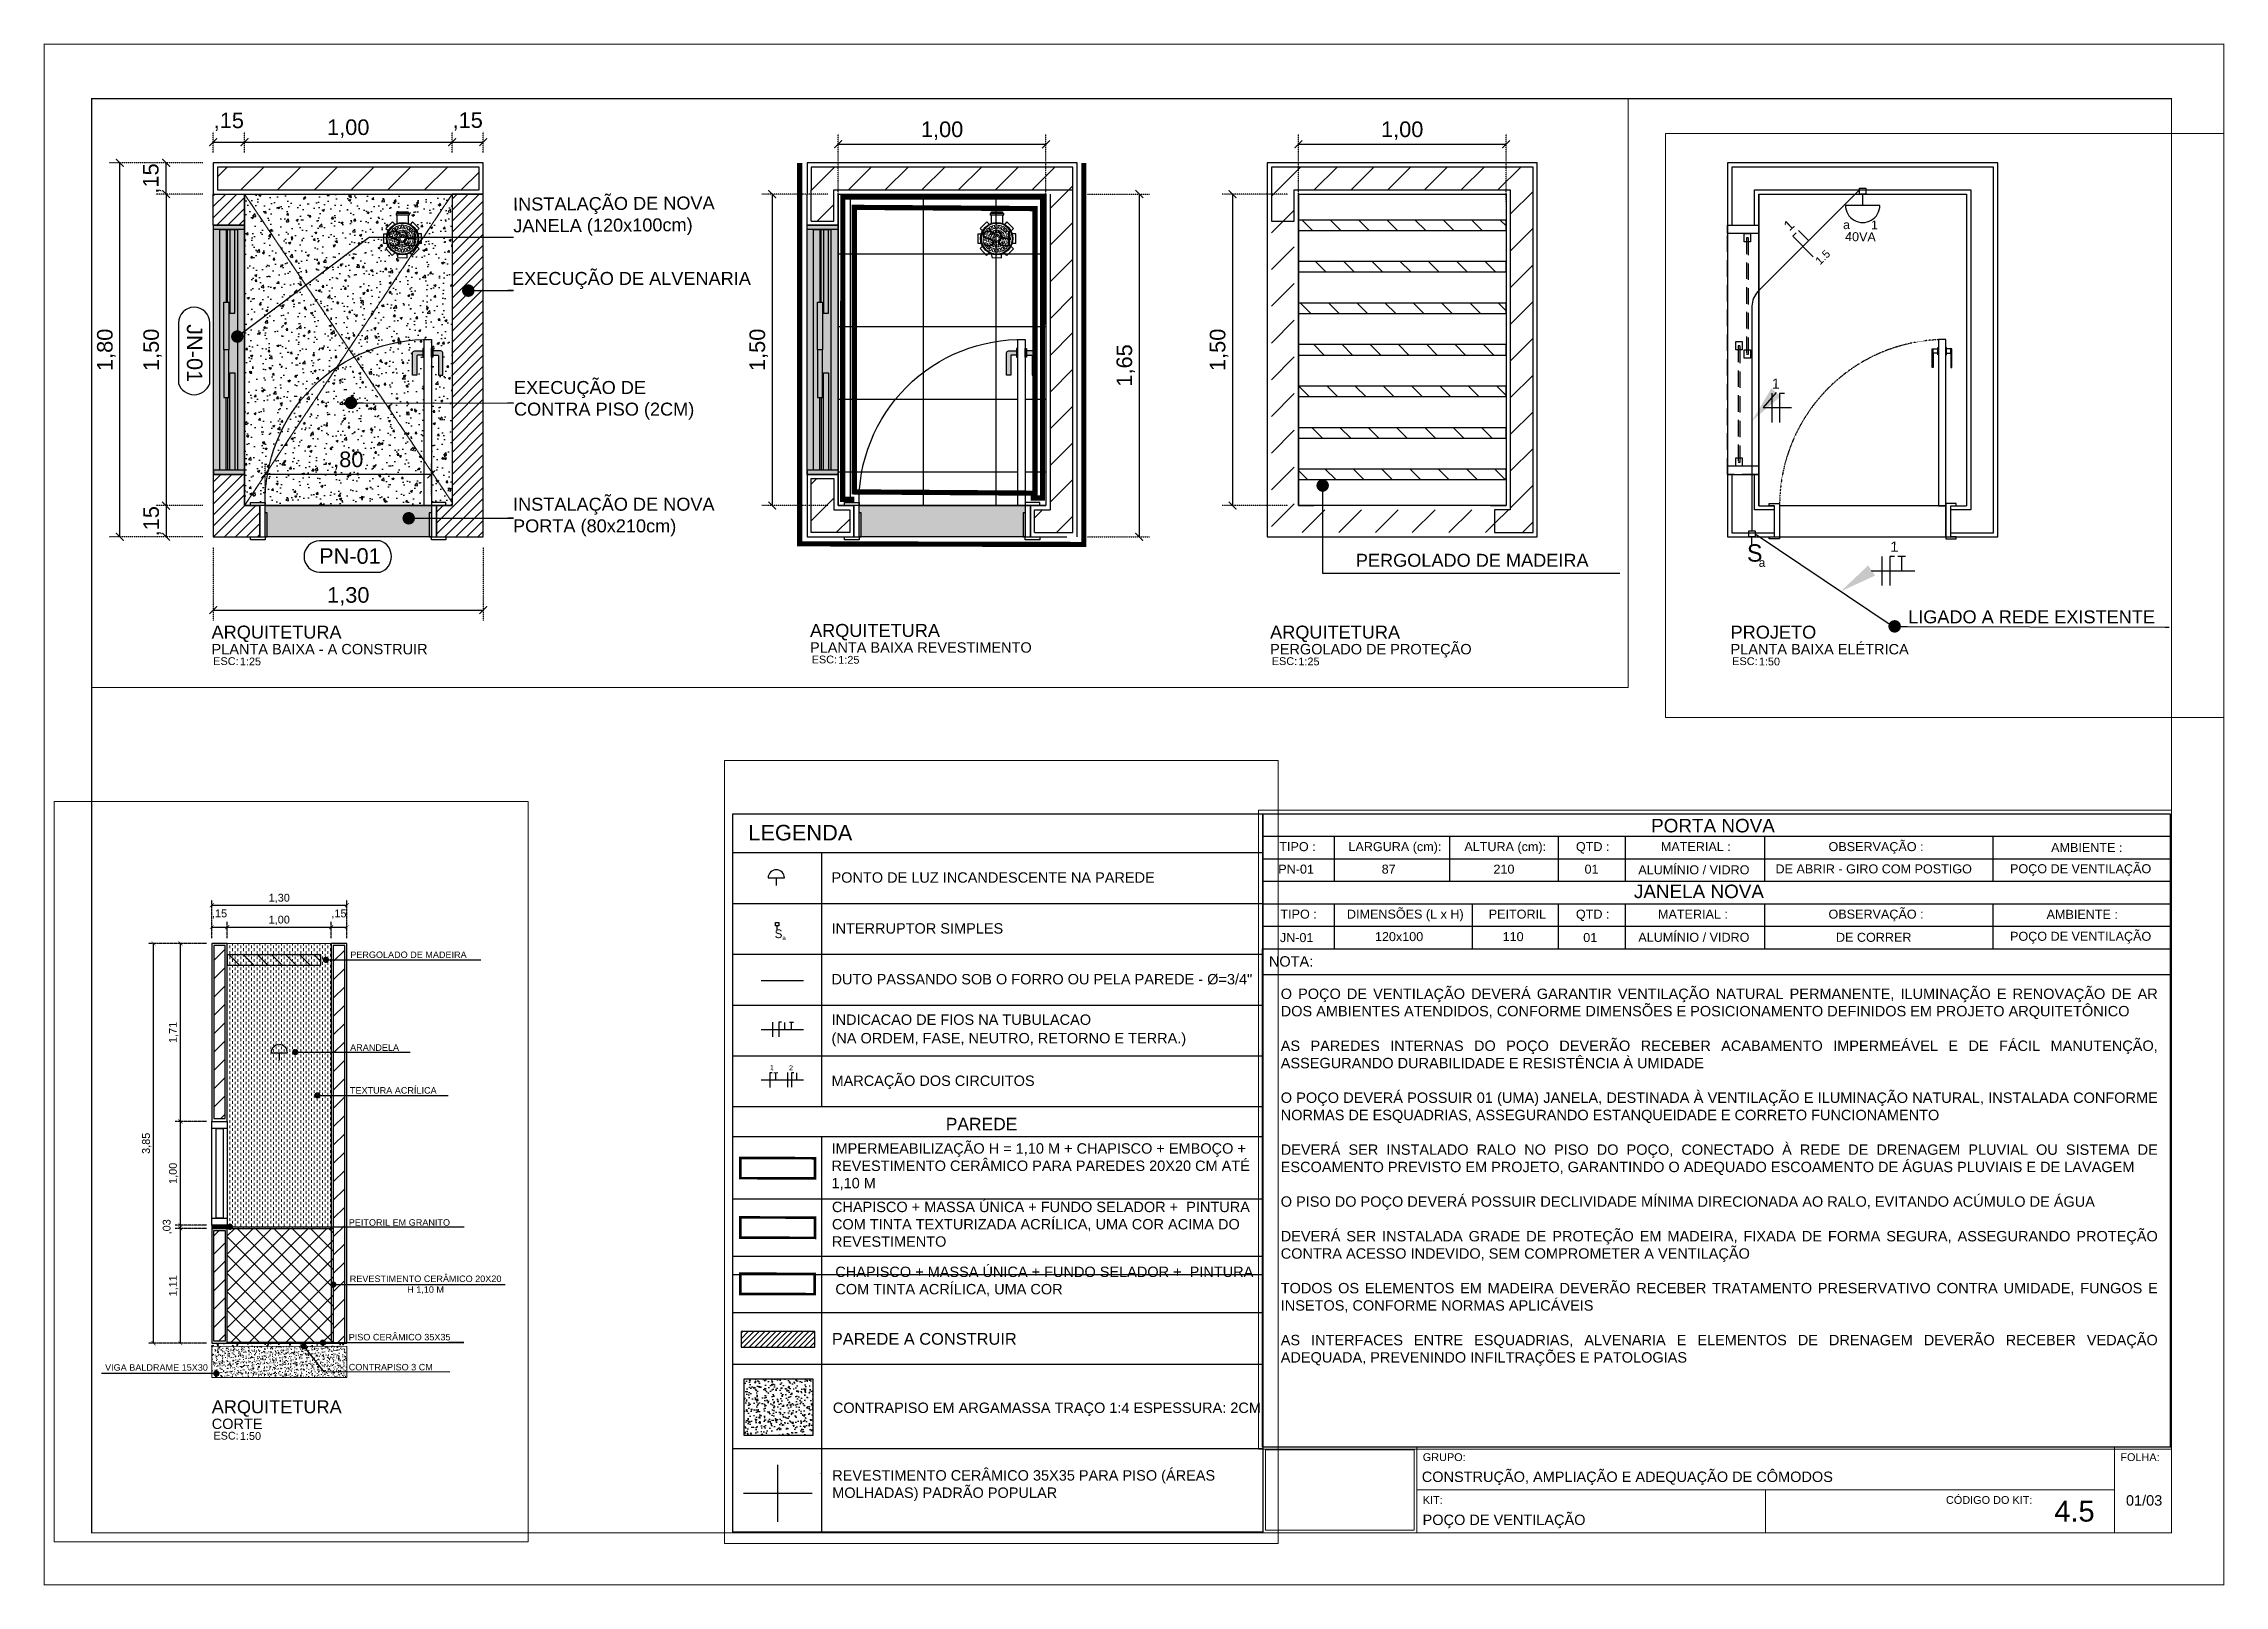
# Paper-space layout '01-CONSTRUIR' of a CAD drawing. Header units: inches, sheet in millimetres. Extents: x 0 to 420, y 0 to 297.
# The model-space entities are those that its viewports show. They can reach past a viewport. Long polylines and large blocks are cut down to what shows.
import ezdxf
from ezdxf import colors
from ezdxf.entities.mleader import LeaderData, LeaderLine
from ezdxf.enums import TextEntityAlignment as Align
from ezdxf.math import Vec2, Vec3

# ---------------------------------------------------------------- set-up
doc = ezdxf.new("R2010")
doc.units = ezdxf.units.IN
doc.header["$MEASUREMENT"] = 0
doc.header["$XCLIPFRAME"] = 0
for name, pattern in [('CONTINU', [0]), ('DASHDOT2', [0.5, 0.25, -0.125, 0, -0.125]), ('DASHED2', [9.525, 6.35, -3.175]), ('DOT', [6.35, 0, -6.35]), ('HIDDEN', [0.375, 0.25, -0.125]), ('HIDDEN2', [0.1875, 0.125, -0.0625]), ('HIDDENX2', [19.05, 12.7, -6.35])]:
    doc.linetypes.add(name, pattern=pattern)
doc.layers.get('0').update_dxf_attribs({"color": 8})
doc.layers.get('DEFPOINTS').update_dxf_attribs({"lineweight": 0})
for name, color, linetype in [('#_carimbo', 1, 'Continuous'), ('.10', 1, 'Continuous'), ('.texto', 3, 'Continuous'), ('0.01', 253, 'Continuous'), ('01', 1, 'Continuous'), ('AQ-COTAS - MÓVEIS', 8, 'Continuous'), ('AR-ALV-CRT', 4, 'Continuous'), ('AR-PS-TXT-VT2', 2, 'Continuous'), ('ARQ-ALV-COM', 251, 'Continuous'), ('ARQ-COTA-150', 1, 'Continuous'), ('ARQ-COTA-25', 12, 'Continuous'), ('ARQ-COTA-50', 1, 'Continuous'), ('ARQ-COTA-75', 1, 'Continuous'), ('ARQ-ESQ-PLB', 2, 'Continuous'), ('ARQ-HTC-CONST', 160, 'Continuous'), ('ARQ-PIS', 1, 'Continuous'), ('ARQ-PIS-CRT', 3, 'Continuous'), ('ARQ-TAB', 1, 'Continuous'), ('ARQ-TXT-02', 2, 'Continuous'), ('ARQ-TXT-03', 3, 'Continuous'), ('ARQ-TXT-04', 4, 'Continuous'), ('ARQ-TXT-75', 2, 'Continuous'), ('ARQ-TXT-LEA', 1, 'Continuous'), ('ARQ-TXT-LEADER', 1, 'Continuous'), ('ARQ-TXT-SMB', 4, 'Continuous'), ('EL-Interruptor', 2, 'Continuous'), ('EL-Tomada', 3, 'Continuous'), ('ELE-VT3', 30, 'Continuous'), ('Esquadria', 1, 'Continuous'), ('EST-CNC-HTC', 1, 'Continuous'), ('HID-APL-TUB', 75, 'CONTINU'), ('HID-ESG-CON', 37, 'CONTINU'), ('matriz', 1, 'Continuous'), ('R- ANOTAÇÕES', 3, 'Continuous'), ('R- ARQ. PISO', 1, 'Continuous'), ('Texto', 3, 'Continuous')]:
    doc.layers.add(name, color=color, linetype=linetype)
for name, color, linetype, lineweight in [('AR-ALV-HTC', 251, 'Continuous', 0), ('AR-COTA', 1, 'Continuous', 0), ('PS-FLH', 2, 'Continuous', 0), ('QUAD_LIMITES', 2, 'Continuous', 0)]:
    doc.layers.add(name, color=color, linetype=linetype, lineweight=lineweight)
doc.styles.add('1-50-HID-ARIAL-65', font='arial.ttf', dxfattribs={"height": 0.065})
doc.styles.add('Annotative', font='arial.ttf')
doc.styles.add('Arial', font='ARIALUNI.ttf')
doc.styles.add('ARIAL 1mm', font='arial.ttf', dxfattribs={"height": 0.1})
doc.styles.add('MtXpl_Arial', font='arial.ttf')
doc.styles.add('MÉDIO', font='arial.ttf', dxfattribs={"height": 0.13})
doc.styles.add('Romans', font='romans.shx')
doc.styles.get("Standard").update_dxf_attribs({"font": 'arial.ttf'})
doc.styles.add('Swiss LT', font='swissl.ttf')
doc.styles.add('T3', font='arial.ttf')
doc.dimstyles.new('1-75', dxfattribs={"dimtxt": 0.14, "dimasz": 0.06, "dimexe": 0.01, "dimexo": 0.05, "dimgap": 0.05, "dimtad": 1, "dimzin": 4, "dimdsep": 46, "dimtxsty": 'Annotative', "dimblk": 'ARCHTICK', "dimcen": 0.09, "dimclrd": 10, "dimclre": 10, "dimclrt": 2, "dimadec": 0, "dimazin": 0, "dimtfac": 1, "dimtix": 1, "dimtofl": 0, "dimtmove": 0, "dimatfit": 3, "dimldrblk": 'DOT', "dimfxl": 0.1, "dimfxlon": 1, "dimtolj": 1, "dimtzin": 0, "dimarcsym": 0})
doc.dimstyles.new('COD-ARQ-50', dxfattribs={"dimtxt": 0.075, "dimasz": 0.0375, "dimexe": 0.05, "dimexo": 0.05, "dimgap": 0.02, "dimtad": 1, "dimzin": 4, "dimtxsty": 'T3', "dimblk": 'ARCHTICK', "dimcen": 0, "dimclrd": 1, "dimclre": 2, "dimclrt": 2, "dimazin": 0, "dimtfac": 1, "dimtmove": 2, "dimatfit": 3, "dimldrblk": 'DOT', "dimfxl": 0.4, "dimtolj": 1, "dimarcsym": 0})
picture_1 = doc.add_image_def('image1.png', size_in_pixel=(3125, 3125))
pattern_1 = [(45, (-1314.98591, -195.1183), (-0.088388348, 0.088388348), [])]
pattern_2 = [(45, (-1313.86154, -203.24176), (-0.088388348, 0.088388348), [])]

psp = doc.layouts.new('01-CONSTRUIR')

# ---------------------------------------------------------------- texts
at = {"layer": 'ARQ-TXT-75', "color": 3, "attachment_point": 1, "style": 'MtXpl_Arial'}
for s, width, insert, char_height in [('GRUPO:', 133.1774, (265.64, 25.45), 1.5), ('FOLHA:', 133.1774, (399.97, 25.45), 1.5), ('CONSTRUÇÃO, AMPLIAÇÃO E ADEQUAÇÃO DE CÔMODOS', 133.1774, (265.45, 21.92), 2), ('KIT:', 133.1774, (265.64, 17.2), 1.5), ('CÓDIGO DO KIT:', 133.1774, (366.39, 17.2), 1.5), ('01/03', 9.8498, (401.05, 17.37), 2), ('POÇO DE VENTILAÇÃO', 133.1774, (265.61, 13.63), 2), ('4.5', 133.1774, (387.25, 16.29), 4)]:
    psp.add_mtext_dynamic_manual_height_columns(s, width=width, gutter_width=5.35, heights=[0], dxfattribs=dict(at, insert=insert, char_height=char_height))

msp = doc.modelspace()

# ---------------------------------------------------------------- texts
at = {"layer": '.texto', "color": 2, "attachment_point": 1}
for s, insert, char_height, width in [('LEGENDA', (-380.268, -3.082), 0.15, 2.37808), ('PAREDE', (-378.367, -5.903), 0.12, 0.75673), ('NOTA:', (-388.309, -14.084), 0.15, 0.76371), ('\\pxa0.25,qj;{\\fArial|b0|i0|c0|p18;O POÇO DE VENTILAÇÃO DEVERÁ GARANTIR VENTILAÇÃO NATURAL PERMANENTE, ILUMINAÇÃO E RENOVAÇÃO DE AR DOS AMBIENTES ATENDIDOS, CONFORME DIMENSÕES E POSICIONAMENTO DEFINIDOS EM PROJETO ARQUITETÔNICO\\P\\PAS PAREDES INTERNAS DO POÇO DEVERÃO RECEBER ACABAMENTO IMPERMEÁVEL E DE FÁCIL MANUTENÇÃO, ASSEGURANDO DURABILIDADE E RESISTÊNCIA À UMIDADE\\P\\PO POÇO DEVERÁ POSSUIR 01 (UMA) JANELA, DESTINADA À VENTILAÇÃO E ILUMINAÇÃO NATURAL, INSTALADA CONFORME NORMAS DE ESQUADRIAS, ASSEGURANDO ESTANQUEIDADE E CORRETO FUNCIONAMENTO\\P\\PDEVERÁ SER INSTALADO RALO NO PISO DO POÇO, CONECTADO À REDE DE DRENAGEM PLUVIAL OU SISTEMA DE ESCOAMENTO PREVISTO EM PROJETO, GARANTINDO O ADEQUADO ESCOAMENTO DE ÁGUAS PLUVIAIS E DE LAVAGEM\\P\\PO PISO DO POÇO DEVERÁ POSSUIR DECLIVIDADE MÍNIMA DIRECIONADA AO RALO, EVITANDO ACÚMULO DE ÁGUA\\P\\PDEVERÁ SER INSTALADA GRADE DE PROTEÇÃO EM MADEIRA, FIXADA DE FORMA SEGURA, ASSEGURANDO PROTEÇÃO CONTRA ACESSO INDEVIDO, SEM COMPROMETER A VENTILAÇÃO\\P\\PTODOS OS ELEMENTOS EM MADEIRA DEVERÃO RECEBER TRATAMENTO PRESERVATIVO CONTRA UMIDADE, FUNGOS E INSETOS, CONFORME NORMAS APLICÁVEIS\\P\\PAS INTERFACES ENTRE ESQUADRIAS, ALVENARIA E ELEMENTOS DE DRENAGEM DEVERÃO RECEBER VEDAÇÃO ADEQUADA, PREVENINDO INFILTRAÇÕES E PATOLOGIAS}', (-388.138, -14.552), 0.15, 12.62875)]:
    msp.add_mtext(s, dxfattribs=dict(at, insert=insert, char_height=char_height, width=width))
at = {"layer": 'AR-ALV-CRT', "color": 2, "insert": (-381.269, -4.608), "char_height": 0.0625, "width": 1.2773, "attachment_point": 2, "style": 'Arial'}
msp.add_mtext('\\A1;PERGOLADO DE MADEIRA ', dxfattribs=at)
at = {"layer": 'ARQ-TXT-75', "color": 3, "style": 'Swiss LT'}
msp.add_text('PORTA NOVA', height=0.1951, dxfattribs=at).set_placement((-381.895, -12.295), align=Align.CENTER)
msp.add_text('JANELA NOVA', height=0.19509, dxfattribs=at).set_placement((-383.037, -13.245))
at = {"layer": 'ARQ-TXT-75', "insert": (-379.464, -7.975), "char_height": 0.113, "width": 2.37613, "attachment_point": 1, "style": 'Swiss LT'}
msp.add_mtext('{\\fArial|b0|i0|c0|p34;PAREDE A CONSTRUIR}', dxfattribs=at)
at = {"layer": 'ARQ-TXT-LEA', "transparency": 33554687, "insert": (-307.291, -6.734), "char_height": 0.03818, "attachment_point": 1, "rotation": 44.445, "style": 'Swiss LT'}
msp.add_mtext_dynamic_manual_height_columns('\\A1;\\pxt19;1.5', width=2.51309, gutter_width=0.424, heights=[0], dxfattribs=at)
at = {"layer": 'ARQ-TXT-LEADER', "color": 160, "insert": (-385.372, -2.89), "char_height": 0.0625, "width": 1.02909, "attachment_point": 2, "rotation": 0.3869, "style": 'Arial'}
msp.add_mtext('\\pxql;INSTALAÇÃO DE NOVA JANELA (120x100cm)', dxfattribs=at)
at = {"layer": 'ARQ-TXT-LEADER', "color": 160, "char_height": 0.0625, "attachment_point": 2, "style": 'Arial'}
for s, insert, width in [('\\pxqr;EXECUÇÃO DE ALVENARIA ', (-385.756, -3.251), 2.02884), ('\\pxql;EXECUÇÃO DE CONTRA PISO (2CM)  ', (-385.375, -3.776), 1.01442), ('\\pxql;INSTALAÇÃO DE NOVA PORTA (80x210cm) ', (-385.248, -4.338), 1.2773), ('\\A1;PERGOLADO DE MADEIRA ', (-395.835, -7.386), 1.2773), ('\\A1;ARANDELA', (-396.161, -8.28), 1.2773), ('\\A1;LIGADO A REDE EXISTENTE', (-306.246, -8.422), 1.2773), ('\\A1;TEXTURA ACRÍLICA ', (-395.981, -8.692), 1.2773), ('\\A1;PEITORIL EM GRANITO', (-395.922, -9.964), 1.2773), ('\\A1;REVESTIMENTO CERÂMICO 20X20 \\PH 1,10 M', (-395.67, -10.506), 1.73299), ('\\A1;PISO CERÂMICO 35X35', (-395.92, -11.068), 1.2773), ('\\A1;VIGA BALDRAME 15X30', (-398.261, -11.36), 1.2773), ('\\A1;CONTRAPISO 3 CM', (-396.005, -11.357), 1.2773)]:
    msp.add_mtext(s, dxfattribs=dict(at, insert=insert, width=width))
at = {"layer": 'ELE-VT3', "style": 'Arial'}
for s, rotation, p in [('1', 358.4779, (-380.042, -5.459)), ('2', 359.7893, (-379.857, -5.461)), ('1', 43.4779, (-307.387, -6.596)), ('1', 359.7893, (-307.477, -7.37)), ('1', 359.7893, (-306.907, -8.155))]:
    msp.add_text(s, height=0.0493, rotation=rotation, dxfattribs=at).set_placement(p, align=Align.BOTTOM_CENTER)
at = {"layer": 'ELE-VT3', "transparency": 33554687, "style": 'ARIAL 1mm'}
msp.add_text('40VA', height=0.0433, rotation=359.2525, dxfattribs=at).set_placement((-307.144, -6.644))
at = {"layer": 'ELE-VT3', "transparency": 33554687, "char_height": 0.0419, "rotation": 359.9946}
for s, insert, attachment_point in [('{\\fArial|b0|i0|c0|p18;a}', (-307.153, -6.587), 7), ('{\\fArial|b0|i0|c0|p18;1}', (-306.986, -6.587), 9)]:
    msp.add_mtext(s, dxfattribs=dict(at, insert=insert, attachment_point=attachment_point))
at = {"layer": 'ELE-VT3', "transparency": 33554687, "attachment_point": 1, "style": 'Romans'}
for s, insert, char_height, width in [('{\\fBodoni MT|b0|i0|c0|p18;S}', (-307.616, -8.104), 0.08353, 0.09948), ('{\\fBodoni MT|b0|i0|c0|p18;a}', (-307.559, -8.171), 0.04177, 0.03624)]:
    msp.add_mtext(s, dxfattribs=dict(at, insert=insert, char_height=char_height, width=width))
at = {"layer": 'Texto', "color": 2, "style": 'MÉDIO'}
for s, p in [('PONTO DE LUZ INCANDESCENTE NA PAREDE', (-379.467, -3.639)), ('INTERRUPTOR SIMPLES', (-379.467, -4.129)), ('DUTO PASSANDO SOB O FORRO OU PELA PAREDE - %%C=3/4" ', (-379.467, -4.618)), ('INDICACAO DE FIOS NA TUBULACAO', (-379.467, -5.008)), ('(NA ORDEM, FASE, NEUTRO, RETORNO E TERRA.)', (-379.467, -5.186)), ('MARCAÇÃO DOS CIRCUITOS', (-379.467, -5.596))]:
    msp.add_text(s, height=0.1, dxfattribs=at).set_placement(p)
for s, height, p in [('TIPO :', 0.1301, (-387.896, -12.566)), ('LARGURA (cm):', 0.13006, (-386.489, -12.566)), ('ALTURA (cm):', 0.13006, (-384.896, -12.566)), ('QTD :', 0.1301, (-383.632, -12.566)), ('MATERIAL :', 0.1301, (-382.143, -12.566)), ('OBSERVAÇÃO :', 0.13006, (-379.54, -12.566)), ('AMBIENTE :', 0.1301, (-376.497, -12.58)), ('PN-01', 0.1301, (-387.916, -12.891)), ('87', 0.1301, (-386.579, -12.891)), ('210', 0.1301, (-384.914, -12.891)), ('01', 0.1301, (-383.649, -12.891)), ('ALUMÍNIO / VIDRO', 0.13006, (-382.171, -12.901)), ('DE ABRIR - GIRO COM POSTIGO', 0.13006, (-379.574, -12.888)), ('TIPO :', 0.1301, (-387.88, -13.541)), ('DIMENSÕES (L x H)', 0.13006, (-386.339, -13.541)), ('PEITORIL', 0.1301, (-384.72, -13.541)), ('QTD :', 0.1301, (-383.632, -13.541)), ('MATERIAL :', 0.1301, (-382.184, -13.541)), ('OBSERVAÇÃO :', 0.13006, (-379.54, -13.541)), ('AMBIENTE :', 0.1301, (-376.562, -13.544)), ('JN-01', 0.1301, (-387.908, -13.88)), ('120x100', 0.1301, (-386.429, -13.866)), ('110', 0.1301, (-384.782, -13.866)), ('01', 0.1301, (-383.668, -13.879)), ('ALUMÍNIO / VIDRO', 0.13006, (-382.171, -13.876)), ('DE CORRER', 0.1301, (-379.574, -13.876))]:
    msp.add_text(s, height=height, dxfattribs=at).set_placement(p, align=Align.CENTER)
at = {"layer": 'Texto', "color": 2, "attachment_point": 1, "style": 'MÉDIO'}
for s, insert, char_height, width in [('IMPERMEABILIZAÇÃO H = 1,10 M + CHAPISCO + EMBOÇO + REVESTIMENTO CERÂMICO PARA PAREDES 20X20 CM ATÉ 1,10 M', (-379.467, -6.148), 0.1, 4.15149), ('CHAPISCO + MASSA ÚNICA + FUNDO SELADOR +  PINTURA COM TINTA TEXTURIZADA ACRÍLICA, UMA COR ACIMA DO REVESTIMENTO', (-379.463, -6.711), 0.1, 4.14793), ('CHAPISCO + MASSA ÚNICA + FUNDO SELADOR +  PINTURA COM TINTA ACRÍLICA, UMA COR', (-379.43, -7.336), 0.1, 4.11499), ('CONTRAPISO EM ARGAMASSA TRAÇO 1:4 ESPESSURA: 2CM', (-379.454, -8.645), 0.1, 4.41984), ('REVESTIMENTO CERÂMICO 35X35 PARA PISO (ÁREAS MOLHADAS) PADRÃO POPULAR', (-379.46, -9.296), 0.1, 4.14494), ('POÇO DE VENTILAÇÃO', (-377.605, -12.755), 0.13006, 4.93736), ('POÇO DE VENTILAÇÃO', (-377.605, -13.731), 0.13006, 4.93736)]:
    msp.add_mtext(s, dxfattribs=dict(at, insert=insert, char_height=char_height, width=width))

# ---------------------------------------------------------------- blocks, each defined once
blk = doc.blocks.new('modelo carimbo final Leandro')
at = {"layer": 'PS-FLH', "linetype": 'Continuous'}
for p, q in [((224.82, -60.67), (399.82, -60.67)), ((254.49, -68.92), (388.82, -68.92)), ((224.82, -77.17), (399.82, -77.17))]:
    blk.add_line(p, q, dxfattribs=at)
at = {"layer": 'PS-FLH'}
for p, q in [((224.82, -60.67), (224.82, -77.17)), ((254.49, -60.67), (254.49, -77.17)), ((388.82, -60.67), (388.82, -77.17)), ((321.65, -68.92), (321.65, -77.17))]:
    blk.add_line(p, q, dxfattribs=at)
at = {"layer": 'PS-FLH', "linetype": 'Continuous'}
blk.add_lwpolyline([(399.82, -60.67), (399.82, -77.17)], dxfattribs=at)
image = blk.add_image(picture_1, insert=(224.82, -83.75), size_in_units=(29.67, 29.67), dxfattribs=at)
image.set_boundary_path([(54.2, 747.8), (3069.8, 2376.2)])
blk = doc.blocks.new('*U582')
at = {"layer": 'ARQ-TXT-02', "insert": (0.231, 0.171), "char_height": 0.0375, "attachment_point": 1, "style": 'Arial'}
blk.add_mtext_dynamic_manual_height_columns('ESC:', width=0.00172, gutter_width=0.312, heights=[0], dxfattribs=at)
at = {"layer": 'ARQ-TXT-02', "style": 'Arial'}
blk.add_attdef('ESCALA', (0.359, 0.132), '', height=0.0375, dxfattribs=at)
at = {"layer": 'ARQ-TXT-03', "style": 'Arial'}
blk.add_attdef('DESENHO', (0.223, 0.185), '', height=0.05, dxfattribs=at)
at = {"layer": 'ARQ-TXT-04', "style": 'Arial'}
blk.add_attdef('MATÉRIA', text='', height=0.0625, dxfattribs=at).set_placement((0.223, 0.242), align=Align.BOTTOM_LEFT)
blk = doc.blocks.new('*U519')
at = {"color": 1}
for p, q in [((0, -0.045), (0, 0.3382)), ((0.0665, 0.3382), (0.0665, -0.045))]:
    blk.add_line(p, q, dxfattribs=at)
at = {"color": 0}
for points in [[(0, 0.3382), (0, 0.3682), (0.0665, 0.3682), (0.0665, 0.3382)], [(0.0182, -0.045), (0.0182, 0.3382), (0.0482, 0.3382), (0.0482, -0.045)], [(0, -0.075), (0, -0.045), (0.0665, -0.045), (0.0665, -0.075)]]:
    blk.add_lwpolyline(points, close=True, dxfattribs=at)
blk = doc.blocks.new('_ArchTick')
at = {"color": 0, "linetype": 'ByBlock', "const_width": 0.15}
blk.add_lwpolyline([(-0.5, -0.5), (0.5, 0.5)], dxfattribs=at)
blk = doc.blocks.new('DOT')
at = {"layer": 'AQ-COTAS - MÓVEIS', "color": 0, "linetype": 'ByBlock'}
blk.add_line((-0.5, 0), (-1, 0), dxfattribs=at)
at = {"layer": 'AQ-COTAS - MÓVEIS', "color": 0, "linetype": 'ByBlock', "const_width": 0.5}
blk.add_lwpolyline([(-0.25, 0, 1), (0.25, 0, 1)], format="xyb", close=True, dxfattribs=at)
blk = doc.blocks.new('*D549')
at = {"layer": 'AR-COTA', "color": 2, "linetype": 'DOT', "lineweight": -2, "ltscale": 0.00375, "transparency": 16777216}
for p, q in [((-397.779, -7.308), (-398.339, -7.308)), ((-397.779, -11.158), (-398.339, -11.158))]:
    blk.add_line(p, q, dxfattribs=at)
at = {"layer": 'AR-COTA', "color": 1, "lineweight": -2, "ltscale": 0.00375, "transparency": 16777216}
blk.add_line((-398.289, -11.158), (-398.289, -7.308), dxfattribs=at)
at = {"layer": 'DEFPOINTS', "color": 0, "ltscale": 0.00375, "transparency": 16777216}
for p in [(-398.289, -7.308), (-397.729, -7.308), (-397.729, -11.158)]:
    blk.add_point(p, dxfattribs=at)
at = {"layer": 'AR-COTA', "color": 1, "lineweight": -2, "ltscale": 0.00375, "transparency": 16777216, "xscale": 0.0375, "yscale": 0.0375, "zscale": 0.0375}
for p, rotation in [((-398.289, -7.308), 90), ((-398.289, -11.158), 270)]:
    blk.add_blockref('_ArchTick', p, dxfattribs=dict(at, rotation=rotation))
at = {"layer": 'AR-COTA', "color": 2, "ltscale": 0.00375, "transparency": 16777216, "insert": (-398.355, -9.233), "char_height": 0.075, "attachment_point": 5, "rotation": 90, "style": 'T3'}
blk.add_mtext('\\A1;3,85', dxfattribs=at)
blk = doc.blocks.new('_Dot')
at = {"color": 0, "linetype": 'ByBlock', "lineweight": -2}
blk.add_line((-0.5, 0), (-1, 0), dxfattribs=at)
at = {"color": 0, "linetype": 'ByBlock', "const_width": 0.5}
blk.add_lwpolyline([(-0.25, 0, 1), (0.25, 0, 1)], format="xyb", close=True, dxfattribs=at)
blk = doc.blocks.new('*D536')
at = {"layer": 'AR-COTA', "color": 2, "linetype": 'DOT', "lineweight": -2, "ltscale": 0.00375, "transparency": 16777216}
for p, q in [((-397.779, -10.052), (-398.081, -10.052)), ((-397.779, -11.158), (-398.081, -11.158))]:
    blk.add_line(p, q, dxfattribs=at)
at = {"layer": 'AR-COTA', "color": 1, "lineweight": -2, "ltscale": 0.00375, "transparency": 16777216}
blk.add_line((-398.031, -11.158), (-398.031, -10.052), dxfattribs=at)
at = {"layer": 'DEFPOINTS', "color": 0, "ltscale": 0.00375, "transparency": 16777216}
for p in [(-398.031, -10.052), (-397.729, -10.052), (-397.729, -11.158)]:
    blk.add_point(p, dxfattribs=at)
at = {"layer": 'AR-COTA', "color": 1, "lineweight": -2, "ltscale": 0.00375, "transparency": 16777216, "xscale": 0.0375, "yscale": 0.0375, "zscale": 0.0375}
for p, rotation in [((-398.031, -10.052), 90), ((-398.031, -11.158), 270)]:
    blk.add_blockref('_ArchTick', p, dxfattribs=dict(at, rotation=rotation))
at = {"layer": 'AR-COTA', "color": 2, "ltscale": 0.00375, "transparency": 16777216, "insert": (-398.096, -10.605), "char_height": 0.075, "attachment_point": 5, "rotation": 90, "style": 'T3'}
blk.add_mtext('\\A1;1,11', dxfattribs=at)
blk = doc.blocks.new('*D550')
at = {"layer": 'AR-COTA', "color": 2, "linetype": 'DOT', "lineweight": -2, "ltscale": 0.00375, "transparency": 16777216}
for p, q in [((-397.779, -10.022), (-398.081, -10.022)), ((-397.779, -10.052), (-398.081, -10.052))]:
    blk.add_line(p, q, dxfattribs=at)
at = {"layer": 'AR-COTA', "color": 1, "lineweight": -2, "ltscale": 0.00375, "transparency": 16777216}
blk.add_line((-398.031, -10.052), (-398.031, -10.022), dxfattribs=at)
at = {"layer": 'DEFPOINTS', "color": 0, "ltscale": 0.00375, "transparency": 16777216}
for p in [(-398.031, -10.022), (-397.729, -10.022), (-397.729, -10.052)]:
    blk.add_point(p, dxfattribs=at)
at = {"layer": 'AR-COTA', "color": 2, "ltscale": 0.00375, "transparency": 16777216, "insert": (-398.156, -10.037), "char_height": 0.075, "attachment_point": 5, "rotation": 90, "style": 'T3'}
blk.add_mtext('\\A1;,03', dxfattribs=at)
blk = doc.blocks.new('*D551')
at = {"layer": 'AR-COTA', "color": 2, "linetype": 'DOT', "lineweight": -2, "ltscale": 0.00375, "transparency": 16777216}
for p, q in [((-397.779, -7.308), (-398.081, -7.308)), ((-397.779, -9.022), (-398.081, -9.022))]:
    blk.add_line(p, q, dxfattribs=at)
at = {"layer": 'AR-COTA', "color": 1, "lineweight": -2, "ltscale": 0.00375, "transparency": 16777216}
blk.add_line((-398.031, -9.022), (-398.031, -7.308), dxfattribs=at)
at = {"layer": 'DEFPOINTS', "color": 0, "ltscale": 0.00375, "transparency": 16777216}
for p in [(-398.031, -7.308), (-397.729, -7.308), (-397.729, -9.022)]:
    blk.add_point(p, dxfattribs=at)
at = {"layer": 'AR-COTA', "color": 1, "lineweight": -2, "ltscale": 0.00375, "transparency": 16777216, "xscale": 0.0375, "yscale": 0.0375, "zscale": 0.0375}
for p, rotation in [((-398.031, -7.308), 90), ((-398.031, -9.022), 270)]:
    blk.add_blockref('_ArchTick', p, dxfattribs=dict(at, rotation=rotation))
at = {"layer": 'AR-COTA', "color": 2, "ltscale": 0.00375, "transparency": 16777216, "insert": (-398.096, -8.165), "char_height": 0.075, "attachment_point": 5, "rotation": 90, "style": 'T3'}
blk.add_mtext('\\A1;1,71', dxfattribs=at)
blk = doc.blocks.new('*D533')
at = {"layer": 'AR-COTA', "color": 2, "linetype": 'DOT', "lineweight": -2, "ltscale": 0.00375, "transparency": 16777216}
for p, q in [((-397.779, -9.022), (-398.081, -9.022)), ((-397.792, -10.022), (-398.081, -10.022))]:
    blk.add_line(p, q, dxfattribs=at)
at = {"layer": 'AR-COTA', "color": 1, "lineweight": -2, "ltscale": 0.00375, "transparency": 16777216}
blk.add_line((-398.031, -10.022), (-398.031, -9.022), dxfattribs=at)
at = {"layer": 'DEFPOINTS', "color": 0, "ltscale": 0.00375, "transparency": 16777216}
for p in [(-398.031, -9.022), (-397.729, -9.022), (-397.742, -10.022)]:
    blk.add_point(p, dxfattribs=at)
at = {"layer": 'AR-COTA', "color": 1, "lineweight": -2, "ltscale": 0.00375, "transparency": 16777216, "xscale": 0.0375, "yscale": 0.0375, "zscale": 0.0375}
for p, rotation in [((-398.031, -9.022), 90), ((-398.031, -10.022), 270)]:
    blk.add_blockref('_ArchTick', p, dxfattribs=dict(at, rotation=rotation))
at = {"layer": 'AR-COTA', "color": 2, "ltscale": 0.00375, "transparency": 16777216, "insert": (-398.096, -9.522), "char_height": 0.075, "attachment_point": 5, "rotation": 90, "style": 'T3'}
blk.add_mtext('\\A1;1,00', dxfattribs=at)
blk = doc.blocks.new('*D545')
at = {"layer": 'AR-COTA', "color": 2, "linetype": 'DOT', "lineweight": -2, "ltscale": 0.00375, "transparency": 16777216}
for p, q in [((-397.729, -7.258), (-397.729, -6.89)), ((-396.429, -7.258), (-396.429, -6.89))]:
    blk.add_line(p, q, dxfattribs=at)
at = {"layer": 'AR-COTA', "color": 1, "lineweight": -2, "ltscale": 0.00375, "transparency": 16777216}
blk.add_line((-397.729, -6.94), (-396.429, -6.94), dxfattribs=at)
at = {"layer": 'DEFPOINTS', "color": 0, "ltscale": 0.00375, "transparency": 16777216}
for p in [(-396.429, -6.94), (-397.729, -7.308), (-396.429, -7.308)]:
    blk.add_point(p, dxfattribs=at)
at = {"layer": 'AR-COTA', "color": 1, "lineweight": -2, "ltscale": 0.00375, "transparency": 16777216, "xscale": 0.0375, "yscale": 0.0375, "zscale": 0.0375, "rotation": 180}
blk.add_blockref('_ArchTick', (-397.729, -6.94), dxfattribs=at)
at = {"layer": 'AR-COTA', "color": 1, "lineweight": -2, "ltscale": 0.00375, "transparency": 16777216, "xscale": 0.0375, "yscale": 0.0375, "zscale": 0.0375}
blk.add_blockref('_ArchTick', (-396.429, -6.94), dxfattribs=at)
at = {"layer": 'AR-COTA', "color": 2, "ltscale": 0.00375, "transparency": 16777216, "insert": (-397.079, -6.875), "char_height": 0.075, "attachment_point": 5, "style": 'T3'}
blk.add_mtext('\\A1;1,30', dxfattribs=at)
blk = doc.blocks.new('*D546')
at = {"layer": 'AR-COTA', "color": 2, "linetype": 'DOT', "lineweight": -2, "ltscale": 0.00375, "transparency": 16777216}
for p, q in [((-397.729, -7.258), (-397.729, -7.101)), ((-397.579, -7.258), (-397.579, -7.101))]:
    blk.add_line(p, q, dxfattribs=at)
at = {"layer": 'AR-COTA', "color": 1, "lineweight": -2, "ltscale": 0.00375, "transparency": 16777216}
blk.add_line((-397.729, -7.151), (-397.579, -7.151), dxfattribs=at)
at = {"layer": 'DEFPOINTS', "color": 0, "ltscale": 0.00375, "transparency": 16777216}
for p in [(-397.579, -7.151), (-397.729, -7.308), (-397.579, -7.308)]:
    blk.add_point(p, dxfattribs=at)
at = {"layer": 'AR-COTA', "color": 1, "lineweight": -2, "ltscale": 0.00375, "transparency": 16777216, "xscale": 0.0375, "yscale": 0.0375, "zscale": 0.0375, "rotation": 180}
blk.add_blockref('_ArchTick', (-397.729, -7.151), dxfattribs=at)
at = {"layer": 'AR-COTA', "color": 1, "lineweight": -2, "ltscale": 0.00375, "transparency": 16777216, "xscale": 0.0375, "yscale": 0.0375, "zscale": 0.0375}
blk.add_blockref('_ArchTick', (-397.579, -7.151), dxfattribs=at)
at = {"layer": 'AR-COTA', "color": 2, "ltscale": 0.00375, "transparency": 16777216, "insert": (-397.654, -7.026), "char_height": 0.075, "attachment_point": 5, "style": 'T3'}
blk.add_mtext('\\A1;,15', dxfattribs=at)
blk = doc.blocks.new('*D547')
at = {"layer": 'AR-COTA', "color": 2, "linetype": 'DOT', "lineweight": -2, "ltscale": 0.00375, "transparency": 16777216}
for p, q in [((-397.579, -7.258), (-397.579, -7.101)), ((-396.579, -7.258), (-396.579, -7.101))]:
    blk.add_line(p, q, dxfattribs=at)
at = {"layer": 'AR-COTA', "color": 1, "lineweight": -2, "ltscale": 0.00375, "transparency": 16777216}
blk.add_line((-397.579, -7.151), (-396.579, -7.151), dxfattribs=at)
at = {"layer": 'DEFPOINTS', "color": 0, "ltscale": 0.00375, "transparency": 16777216}
for p in [(-396.579, -7.151), (-397.579, -7.308), (-396.579, -7.308)]:
    blk.add_point(p, dxfattribs=at)
at = {"layer": 'AR-COTA', "color": 1, "lineweight": -2, "ltscale": 0.00375, "transparency": 16777216, "xscale": 0.0375, "yscale": 0.0375, "zscale": 0.0375, "rotation": 180}
blk.add_blockref('_ArchTick', (-397.579, -7.151), dxfattribs=at)
at = {"layer": 'AR-COTA', "color": 1, "lineweight": -2, "ltscale": 0.00375, "transparency": 16777216, "xscale": 0.0375, "yscale": 0.0375, "zscale": 0.0375}
blk.add_blockref('_ArchTick', (-396.579, -7.151), dxfattribs=at)
at = {"layer": 'AR-COTA', "color": 2, "ltscale": 0.00375, "transparency": 16777216, "insert": (-397.079, -7.086), "char_height": 0.075, "attachment_point": 5, "style": 'T3'}
blk.add_mtext('\\A1;1,00', dxfattribs=at)
blk = doc.blocks.new('*D548')
at = {"layer": 'AR-COTA', "color": 2, "linetype": 'DOT', "lineweight": -2, "ltscale": 0.00375, "transparency": 16777216}
for p, q in [((-396.579, -7.258), (-396.579, -7.101)), ((-396.429, -7.258), (-396.429, -7.101))]:
    blk.add_line(p, q, dxfattribs=at)
at = {"layer": 'AR-COTA', "color": 1, "lineweight": -2, "ltscale": 0.00375, "transparency": 16777216}
blk.add_line((-396.579, -7.151), (-396.429, -7.151), dxfattribs=at)
at = {"layer": 'DEFPOINTS', "color": 0, "ltscale": 0.00375, "transparency": 16777216}
for p in [(-396.429, -7.151), (-396.579, -7.308), (-396.429, -7.308)]:
    blk.add_point(p, dxfattribs=at)
at = {"layer": 'AR-COTA', "color": 1, "lineweight": -2, "ltscale": 0.00375, "transparency": 16777216, "xscale": 0.0375, "yscale": 0.0375, "zscale": 0.0375, "rotation": 180}
blk.add_blockref('_ArchTick', (-396.579, -7.151), dxfattribs=at)
at = {"layer": 'AR-COTA', "color": 1, "lineweight": -2, "ltscale": 0.00375, "transparency": 16777216, "xscale": 0.0375, "yscale": 0.0375, "zscale": 0.0375}
blk.add_blockref('_ArchTick', (-396.429, -7.151), dxfattribs=at)
at = {"layer": 'AR-COTA', "color": 2, "ltscale": 0.00375, "transparency": 16777216, "insert": (-396.504, -7.026), "char_height": 0.075, "attachment_point": 5, "style": 'T3'}
blk.add_mtext('\\A1;,15', dxfattribs=at)
blk = doc.blocks.new('*U520')
at = {"true_color": 0x939598}
h = blk.add_hatch(color=252, dxfattribs=at)
h.dxf.hatch_style = 1
h.paths.add_polyline_path([(450156.1, 7827573.6), (450156.1, 7827588.6), (450036.1, 7827588.6), (450036.1, 7827573.6)])
for points in [[(450038.1, 7827573.6), (450036.1, 7827573.6), (450036.1, 7827588.6), (450038.1, 7827588.6)], [(450038.1, 7827581.5), (450078.5, 7827581.5), (450078.5, 7827583.9), (450038.1, 7827583.9)], [(450073.1, 7827581), (450096.1, 7827581), (450096.1, 7827578.6), (450073.1, 7827578.6)], [(450119.1, 7827581), (450096.1, 7827581), (450096.1, 7827578.6), (450119.1, 7827578.6)], [(450154.1, 7827581.5), (450107.1, 7827581.5), (450107.1, 7827583.9), (450154.1, 7827583.9)], [(450156.1, 7827588.6), (450154.1, 7827588.6), (450154.1, 7827573.6), (450156.1, 7827573.6)]]:
    blk.add_lwpolyline(points, close=True)
at = {"color": 252, "linetype": 'DASHED2', "ltscale": 20}
for points in [[(450036.1, 7827588.6), (450156.1, 7827588.6), (450156.1, 7827573.6), (450036.1, 7827573.6)], [(450038.1, 7827585.1), (450154.1, 7827585.1), (450154.1, 7827576.6), (450038.1, 7827576.6)], [(450038.1, 7827579.8), (450073.1, 7827579.8), (450073.1, 7827580.4), (450038.1, 7827580.4)], [(450119.1, 7827580.4), (450154.1, 7827580.4), (450154.1, 7827579.8), (450119.1, 7827579.8)]]:
    blk.add_lwpolyline(points, close=True, dxfattribs=at)
blk = doc.blocks.new('ralo sifonado')
for p, q in [((116858.6, -22015.6), (116855, -22018.4)), ((116858.6, -22015.6), (116859.6, -22016.9)), ((116861.1, -22012.8), (116860.6, -22016.6)), ((116860.8, -22011.8), (116860.7, -22012.5)), ((116861, -22012.7), (116860.7, -22012.6)), ((116861.2, -22011.7), (116860.8, -22011.8)), ((116866.5, -22013.4), (116861.1, -22012.7)), ((116861.3, -22011), (116861.2, -22011.7)), ((116866.6, -22012.4), (116861.2, -22011.7)), ((116861.3, -22011), (116866.7, -22011.7)), ((116866.5, -22013.5), (116866, -22017.3)), ((116866.7, -22011.7), (116866.6, -22012.4)), ((116866.6, -22012.4), (116867, -22012.5)), ((116866.6, -22013.4), (116866.9, -22013.4)), ((116867.1, -22012.6), (116867, -22013.3)), ((116853.6, -22020.8), (116853, -22025.3)), ((116853, -22025.3), (116854.7, -22025.5)), ((116853.6, -22020.8), (116855.3, -22021)), ((116855, -22018.4), (116856.1, -22019.7)), ((116868.2, -22016.8), (116866.9, -22017.9)), ((116871, -22020.4), (116868.2, -22016.8)), ((116871, -22020.4), (116869.7, -22021.4)), ((116871.8, -22023.1), (116870.1, -22022.9)), ((116871.2, -22027.6), (116871.8, -22023.1)), ((116853.8, -22028), (116855.1, -22027)), ((116853.8, -22028), (116856.5, -22031.6)), ((116856.5, -22031.6), (116857.9, -22030.5)), ((116859, -22033), (116859.2, -22031.3)), ((116859, -22033), (116863.5, -22033.6)), ((116863.5, -22033.6), (116863.7, -22031.9)), ((116866.2, -22032.8), (116865.2, -22031.5)), ((116866.2, -22032.8), (116869.8, -22030.1)), ((116869.8, -22030.1), (116868.7, -22028.7)), ((116871.2, -22027.6), (116869.5, -22027.4))]:
    blk.add_line(p, q)
blk.add_circle((116862.4, -22024.2), 7.77)
for centre, start, end in [((116860.8, -22012.5), 172.7905, 257.7905), ((116860.9, -22011.9), 97.7905, 172.7905), ((116861, -22012.8), 352.7905, 77.7905), ((116861.1, -22011.6), 277.7905, 352.7905), ((116866.6, -22013.5), 87.7905, 172.7905), ((116866.8, -22012.3), 172.7905, 247.7905), ((116866.9, -22013.3), 267.7905, 352.7905), ((116867, -22012.6), 352.7905, 67.7905)]:
    blk.add_arc(centre, 0.1, start, end)
at = {"layer": '0.01', "lineweight": 0}
for p, q in [((116866.9, -22013.3), (116860.8, -22012.5)), ((116867, -22012.6), (116860.9, -22011.9)), ((116857.5, -22023.9), (116855.8, -22023.9)), ((116857.5, -22024.5), (116855.8, -22024.5)), ((116857.5, -22023.2), (116856, -22022.8)), ((116857.5, -22025.2), (116856, -22025.6)), ((116857.7, -22022.6), (116856.1, -22022.2)), ((116857.7, -22025.8), (116856.1, -22026.2)), ((116858, -22022), (116856.6, -22021.2)), ((116858.3, -22021.5), (116856.9, -22020.7)), ((116858.7, -22020.9), (116857.5, -22019.8)), ((116859.1, -22020.5), (116858, -22019.3)), ((116859.6, -22023.9), (116858.3, -22023.9)), ((116859.6, -22024.5), (116858.3, -22024.5)), ((116859.7, -22023.4), (116858.5, -22022.9)), ((116859.7, -22025), (116858.5, -22025.5)), ((116859.9, -22022.8), (116858.7, -22022.3)), ((116859.9, -22025.6), (116858.7, -22026.1)), ((116859.7, -22020.1), (116858.9, -22018.7)), ((116860.2, -22022.4), (116859.3, -22021.5)), ((116860.2, -22026), (116859.3, -22026.9)), ((116860.2, -22019.8), (116859.4, -22018.4)), ((116860.6, -22022), (116859.7, -22021.1)), ((116860.8, -22019.5), (116860.4, -22017.9)), ((116861.3, -22023.9), (116860.4, -22023.9)), ((116861.3, -22024.5), (116860.4, -22024.5)), ((116861, -22021.7), (116860.5, -22020.5)), ((116861.4, -22023.7), (116860.8, -22023)), ((116861.4, -22024.7), (116860.8, -22025.4)), ((116861.4, -22019.4), (116861, -22017.8)), ((116861.6, -22021.5), (116861.1, -22020.3)), ((116861.9, -22023.2), (116861.2, -22022.6)), ((116861.9, -22025.2), (116861.2, -22025.9)), ((116862.1, -22019.3), (116862.1, -22017.6)), ((116862.1, -22021.4), (116862.1, -22020.1)), ((116862.1, -22023.1), (116862.1, -22022.2)), ((116862.1, -22025.3), (116862.1, -22026.2)), ((116862.7, -22019.3), (116862.7, -22017.6)), ((116862.7, -22021.4), (116862.7, -22020.1)), ((116862.7, -22023.1), (116862.7, -22022.2)), ((116862.7, -22025.3), (116862.7, -22026.2)), ((116862.9, -22023.2), (116863.6, -22022.6)), ((116862.9, -22025.2), (116863.6, -22025.9)), ((116863.2, -22021.5), (116863.7, -22020.3)), ((116863.4, -22019.4), (116863.8, -22017.8)), ((116863.4, -22023.7), (116864, -22023)), ((116863.4, -22024.7), (116864, -22025.4)), ((116863.5, -22023.9), (116864.4, -22023.9)), ((116863.5, -22024.5), (116864.4, -22024.5)), ((116863.8, -22021.7), (116864.3, -22020.5)), ((116864, -22019.5), (116864.4, -22017.9)), ((116864.2, -22022), (116865.1, -22021.1)), ((116864.6, -22019.8), (116865.4, -22018.4)), ((116864.6, -22022.4), (116865.5, -22021.5)), ((116864.6, -22026), (116865.5, -22026.9)), ((116864.9, -22022.8), (116866.1, -22022.3)), ((116864.9, -22025.6), (116866.1, -22026.1)), ((116865.1, -22020.1), (116865.9, -22018.7)), ((116865.1, -22023.4), (116866.3, -22022.9)), ((116865.1, -22025), (116866.3, -22025.5)), ((116865.2, -22023.9), (116866.5, -22023.9)), ((116865.2, -22024.5), (116866.5, -22024.5)), ((116865.7, -22020.5), (116866.8, -22019.3)), ((116866.1, -22020.9), (116867.3, -22019.8)), ((116866.5, -22021.5), (116867.9, -22020.7)), ((116866.8, -22022), (116868.2, -22021.2)), ((116867.1, -22022.6), (116868.7, -22022.2)), ((116867.1, -22025.8), (116868.7, -22026.2)), ((116867.2, -22023.2), (116868.8, -22022.8)), ((116867.2, -22025.2), (116868.8, -22025.6)), ((116867.3, -22023.9), (116869, -22023.9)), ((116867.3, -22024.5), (116869, -22024.5)), ((116858, -22026.4), (116856.6, -22027.2)), ((116858.3, -22026.9), (116856.9, -22027.8)), ((116858.7, -22027.5), (116857.5, -22028.6)), ((116859.1, -22027.9), (116858, -22029.1)), ((116859.7, -22028.3), (116858.9, -22029.7)), ((116860.2, -22028.6), (116859.4, -22030)), ((116860.6, -22026.4), (116859.7, -22027.3)), ((116860.8, -22028.9), (116860.4, -22030.5)), ((116861, -22026.7), (116860.5, -22027.9)), ((116861.4, -22029.1), (116861, -22030.6)), ((116861.6, -22026.9), (116861.1, -22028.1)), ((116862.1, -22027), (116862.1, -22028.3)), ((116862.1, -22029.1), (116862.1, -22030.8)), ((116862.7, -22027), (116862.7, -22028.3)), ((116862.7, -22029.1), (116862.7, -22030.8)), ((116863.2, -22026.9), (116863.7, -22028.1)), ((116863.4, -22029.1), (116863.8, -22030.6)), ((116863.8, -22026.7), (116864.3, -22027.9)), ((116864, -22028.9), (116864.4, -22030.5)), ((116864.2, -22026.4), (116865.1, -22027.3)), ((116864.6, -22028.6), (116865.4, -22030)), ((116865.1, -22028.3), (116865.9, -22029.7)), ((116865.7, -22027.9), (116866.8, -22029.1)), ((116866.1, -22027.5), (116867.3, -22028.6)), ((116866.5, -22026.9), (116867.9, -22027.8)), ((116866.8, -22026.4), (116868.2, -22027.2))]:
    blk.add_line(p, q, dxfattribs=at)
for radius in [7.55, 7.35]:
    blk.add_circle((116862.4, -22024.2), radius, dxfattribs=at)
for radius, start, end in [(6.58, 167.6132, 177.3868), (6.58, 182.6132, 192.3868), (6.58, 152.6132, 162.3868), (6.58, 197.6132, 207.3868), (6.58, 137.6132, 147.3868), (4.95, 168.4746, 176.5254), (4.95, 183.4746, 191.5254), (4.95, 153.4746, 161.5254), (4.95, 198.4746, 206.5254), (6.58, 122.6132, 132.3868), (4.95, 138.4746, 146.5254), (4.15, 161.6455, 175.8545), (4.15, 184.1455, 198.3545), (4.15, 139.1455, 153.3545), (4.15, 206.6455, 220.8545), (4.95, 123.4746, 131.5254), (6.58, 107.6132, 117.3868), (2.85, 163.5423, 173.9577), (2.85, 186.0423, 196.4577), (4.15, 116.6455, 130.8545), (2.85, 141.0423, 151.4577), (2.85, 208.5423, 218.9577), (4.95, 108.4746, 116.5254), (2.05, 143.415, 171.585), (2.05, 188.415, 216.585), (2.85, 118.5423, 128.9577), (6.58, 92.6132, 102.3868), (4.15, 94.1455, 108.3545), (2.05, 98.415, 126.585), (2.05, 233.415, 261.585), (1.1, 150.8266, 164.1734), (1.1, 195.8266, 209.1734), (4.95, 93.4746, 101.5254), (2.85, 96.0423, 106.4577), (1.1, 105.8266, 119.1734), (1.1, 240.8266, 254.1734), (6.58, 77.6132, 87.3868), (4.95, 78.4746, 86.5254), (4.15, 71.6455, 85.8545), (2.85, 73.5423, 83.9577), (2.05, 53.415, 81.585), (1.1, 60.8266, 74.1734), (1.1, 285.8266, 299.1734), (2.05, 278.415, 306.585), (1.1, 15.8266, 29.1734), (1.1, 330.8266, 344.1734), (2.85, 51.0423, 61.4577), (4.95, 63.4746, 71.5254), (2.05, 8.415, 36.585), (2.05, 323.415, 351.585), (4.15, 49.1455, 63.3545), (6.58, 62.6132, 72.3868), (2.85, 28.5423, 38.9577), (2.85, 321.0423, 331.4577), (4.95, 48.4746, 56.5254), (2.85, 6.0423, 16.4577), (2.85, 343.5423, 353.9577), (4.15, 26.6455, 40.8545), (4.15, 319.1455, 333.3545), (6.58, 47.6132, 57.3868), (4.95, 33.4746, 41.5254), (4.15, 4.1455, 18.3545), (4.15, 341.6455, 355.8545), (4.95, 18.4746, 26.5254), (4.95, 333.4746, 341.5254), (4.95, 3.4746, 11.5254), (4.95, 348.4746, 356.5254), (6.58, 32.6132, 42.3868), (6.58, 17.6132, 27.3868), (6.58, 332.6132, 342.3868), (6.58, 2.6132, 12.3868), (6.58, 347.6132, 357.3868), (6.58, 212.6132, 222.3868), (6.58, 227.6132, 237.3868), (4.95, 213.4746, 221.5254), (4.95, 228.4746, 236.5254), (6.58, 242.6132, 252.3868), (4.15, 229.1455, 243.3545), (4.95, 243.4746, 251.5254), (2.85, 231.0423, 241.4577), (6.58, 257.6132, 267.3868), (4.15, 251.6455, 265.8545), (4.95, 258.4746, 266.5254), (2.85, 253.5423, 263.9577), (2.85, 276.0423, 286.4577), (4.15, 274.1455, 288.3545), (4.95, 273.4746, 281.5254), (6.58, 272.6132, 282.3868), (2.85, 298.5423, 308.9577), (4.95, 288.4746, 296.5254), (4.15, 296.6455, 310.8545), (6.58, 287.6132, 297.3868), (4.95, 303.4746, 311.5254), (6.58, 302.6132, 312.3868), (4.95, 318.4746, 326.5254), (6.58, 317.6132, 327.3868)]:
    blk.add_arc((116862.4, -22024.2), radius, start, end, dxfattribs=at)
blk = doc.blocks.new('HID-ESG-RSF')
at = {"layer": 'HID-ESG-CON', "color": 8, "xscale": 0.01, "yscale": 0.01, "zscale": 0.01, "rotation": 97.05921056914654}
blk.add_blockref('ralo sifonado', (142.534, -1075.849), dxfattribs=at)
blk = doc.blocks.new('*U521')
at = {"rotation": 89.99999999992913}
blk.add_blockref('HID-ESG-RSF', (110.983, -217.488), dxfattribs=at)
at = {"layer": 'AR-PS-TXT-VT2', "linetype": 'HIDDEN2', "ltscale": 0.001, "style": '1-50-HID-ARIAL-65'}
blk.add_attdef('XX', text='', height=0.075, dxfattribs=at).set_placement((0, 0), align=Align.MIDDLE_CENTER)
blk = doc.blocks.new('*D534')
at = {"layer": 'AR-COTA', "color": 2, "linetype": 'DOT', "lineweight": -2, "ltscale": 0.00375, "transparency": 16777216}
for p, q in [((-387.18, -2.676), (-387.18, -2.576)), ((-386.18, -2.676), (-386.18, -2.576))]:
    blk.add_line(p, q, dxfattribs=at)
at = {"layer": 'AR-COTA', "color": 1, "lineweight": -2, "ltscale": 0.00375, "transparency": 16777216}
blk.add_line((-387.18, -2.626), (-386.18, -2.626), dxfattribs=at)
at = {"layer": 'DEFPOINTS', "color": 0, "ltscale": 0.00375, "transparency": 16777216}
for p in [(-387.18, -2.726), (-386.18, -2.626), (-386.18, -2.726)]:
    blk.add_point(p, dxfattribs=at)
at = {"layer": 'AR-COTA', "color": 1, "lineweight": -2, "ltscale": 0.00375, "transparency": 16777216, "xscale": 0.0375, "yscale": 0.0375, "zscale": 0.0375, "rotation": 180}
blk.add_blockref('_ArchTick', (-387.18, -2.626), dxfattribs=at)
at = {"layer": 'AR-COTA', "color": 1, "lineweight": -2, "ltscale": 0.00375, "transparency": 16777216, "xscale": 0.0375, "yscale": 0.0375, "zscale": 0.0375}
blk.add_blockref('_ArchTick', (-386.18, -2.626), dxfattribs=at)
at = {"layer": 'AR-COTA', "color": 2, "ltscale": 0.00375, "transparency": 16777216, "insert": (-386.68, -2.561), "char_height": 0.075, "attachment_point": 5, "style": 'T3'}
blk.add_mtext('\\A1;1,00', dxfattribs=at)
blk = doc.blocks.new('*D535')
at = {"layer": 'AR-COTA', "color": 2, "linetype": 'DOT', "lineweight": -2, "ltscale": 0.00375, "transparency": 16777216}
for p, q in [((-387.38, -2.876), (-387.607, -2.876)), ((-387.38, -4.376), (-387.607, -4.376))]:
    blk.add_line(p, q, dxfattribs=at)
at = {"layer": 'AR-COTA', "color": 1, "lineweight": -2, "ltscale": 0.00375, "transparency": 16777216}
blk.add_line((-387.557, -2.876), (-387.557, -4.376), dxfattribs=at)
at = {"layer": 'DEFPOINTS', "color": 0, "ltscale": 0.00375, "transparency": 16777216}
for p in [(-387.33, -2.876), (-387.557, -4.376), (-387.33, -4.376)]:
    blk.add_point(p, dxfattribs=at)
at = {"layer": 'AR-COTA', "color": 1, "lineweight": -2, "ltscale": 0.00375, "transparency": 16777216, "xscale": 0.0375, "yscale": 0.0375, "zscale": 0.0375}
for p, rotation in [((-387.557, -2.876), 90), ((-387.557, -4.376), 270)]:
    blk.add_blockref('_ArchTick', p, dxfattribs=dict(at, rotation=rotation))
at = {"layer": 'AR-COTA', "color": 2, "ltscale": 0.00375, "transparency": 16777216, "insert": (-387.622, -3.626), "char_height": 0.075, "attachment_point": 5, "rotation": 90, "style": 'T3'}
blk.add_mtext('\\A1;1,50', dxfattribs=at)
blk = doc.blocks.new('*D537')
at = {"layer": 'AR-COTA', "color": 2, "linetype": 'DOT', "lineweight": -2, "ltscale": 0.00375, "transparency": 16777216}
for p, q in [((-382.106, -2.914), (-382.106, -2.586)), ((-381.106, -2.914), (-381.106, -2.586))]:
    blk.add_line(p, q, dxfattribs=at)
at = {"layer": 'AR-COTA', "color": 1, "lineweight": -2, "ltscale": 0.00375, "transparency": 16777216}
blk.add_line((-382.106, -2.636), (-381.106, -2.636), dxfattribs=at)
at = {"layer": 'DEFPOINTS', "color": 0, "ltscale": 0.00375, "transparency": 16777216}
for p in [(-381.106, -2.636), (-382.106, -2.964), (-381.106, -2.964)]:
    blk.add_point(p, dxfattribs=at)
at = {"layer": 'AR-COTA', "color": 1, "lineweight": -2, "ltscale": 0.00375, "transparency": 16777216, "xscale": 0.0375, "yscale": 0.0375, "zscale": 0.0375, "rotation": 180}
blk.add_blockref('_ArchTick', (-382.106, -2.636), dxfattribs=at)
at = {"layer": 'AR-COTA', "color": 1, "lineweight": -2, "ltscale": 0.00375, "transparency": 16777216, "xscale": 0.0375, "yscale": 0.0375, "zscale": 0.0375}
blk.add_blockref('_ArchTick', (-381.106, -2.636), dxfattribs=at)
at = {"layer": 'AR-COTA', "color": 2, "ltscale": 0.00375, "transparency": 16777216, "insert": (-381.606, -2.571), "char_height": 0.075, "attachment_point": 5, "style": 'T3'}
blk.add_mtext('\\A1;1,00', dxfattribs=at)
blk = doc.blocks.new('*D538')
at = {"layer": 'AR-COTA', "color": 2, "linetype": 'DOT', "lineweight": -2, "ltscale": 0.00375, "transparency": 16777216}
for p, q in [((-382.156, -2.876), (-382.473, -2.876)), ((-382.156, -4.376), (-382.473, -4.376))]:
    blk.add_line(p, q, dxfattribs=at)
at = {"layer": 'AR-COTA', "color": 1, "lineweight": -2, "ltscale": 0.00375, "transparency": 16777216}
blk.add_line((-382.423, -2.876), (-382.423, -4.376), dxfattribs=at)
at = {"layer": 'DEFPOINTS', "color": 0, "ltscale": 0.00375, "transparency": 16777216}
for p in [(-382.106, -2.876), (-382.423, -4.376), (-382.106, -4.376)]:
    blk.add_point(p, dxfattribs=at)
at = {"layer": 'AR-COTA', "color": 1, "lineweight": -2, "ltscale": 0.00375, "transparency": 16777216, "xscale": 0.0375, "yscale": 0.0375, "zscale": 0.0375}
for p, rotation in [((-382.423, -2.876), 90), ((-382.423, -4.376), 270)]:
    blk.add_blockref('_ArchTick', p, dxfattribs=dict(at, rotation=rotation))
at = {"layer": 'AR-COTA', "color": 2, "ltscale": 0.00375, "transparency": 16777216, "insert": (-382.488, -3.626), "char_height": 0.075, "attachment_point": 5, "rotation": 90, "style": 'T3'}
blk.add_mtext('\\A1;1,50', dxfattribs=at)
blk = doc.blocks.new('*U529')
at = {"true_color": 0x939598}
h = blk.add_hatch(color=252, dxfattribs=at)
h.dxf.hatch_style = 1
h.paths.add_polyline_path([(450156.1, 7827573.6), (450156.1, 7827588.6), (450036.1, 7827588.6), (450036.1, 7827573.6)])
for points in [[(450038.1, 7827573.6), (450036.1, 7827573.6), (450036.1, 7827588.6), (450038.1, 7827588.6)], [(450038.1, 7827581.5), (450078.5, 7827581.5), (450078.5, 7827583.9), (450038.1, 7827583.9)], [(450073.1, 7827581), (450096.1, 7827581), (450096.1, 7827578.6), (450073.1, 7827578.6)], [(450119.1, 7827581), (450096.1, 7827581), (450096.1, 7827578.6), (450119.1, 7827578.6)], [(450154.1, 7827581.5), (450107.1, 7827581.5), (450107.1, 7827583.9), (450154.1, 7827583.9)], [(450156.1, 7827588.6), (450154.1, 7827588.6), (450154.1, 7827573.6), (450156.1, 7827573.6)]]:
    blk.add_lwpolyline(points, close=True)
at = {"color": 252, "linetype": 'DASHED2', "ltscale": 20}
for points in [[(450036.1, 7827588.6), (450156.1, 7827588.6), (450156.1, 7827573.6), (450036.1, 7827573.6)], [(450038.1, 7827585.1), (450154.1, 7827585.1), (450154.1, 7827576.6), (450038.1, 7827576.6)], [(450038.1, 7827579.8), (450073.1, 7827579.8), (450073.1, 7827580.4), (450038.1, 7827580.4)], [(450119.1, 7827580.4), (450154.1, 7827580.4), (450154.1, 7827579.8), (450119.1, 7827579.8)]]:
    blk.add_lwpolyline(points, close=True, dxfattribs=at)
blk = doc.blocks.new('*U528')
at = {"rotation": 89.99999999992913}
blk.add_blockref('HID-ESG-RSF', (110.983, -217.488), dxfattribs=at)
at = {"layer": 'AR-PS-TXT-VT2', "linetype": 'HIDDEN2', "ltscale": 0.001, "style": '1-50-HID-ARIAL-65'}
blk.add_attdef('XX', text='', height=0.075, dxfattribs=at).set_placement((0, 0), align=Align.MIDDLE_CENTER)
blk = doc.blocks.new('*D539')
at = {"layer": 'AR-COTA', "color": 2, "linetype": 'DOT', "lineweight": -2, "ltscale": 0.00375, "transparency": 16777216}
for p, q in [((-384.321, -2.914), (-384.321, -2.586)), ((-383.321, -2.914), (-383.321, -2.586))]:
    blk.add_line(p, q, dxfattribs=at)
at = {"layer": 'AR-COTA', "color": 1, "lineweight": -2, "ltscale": 0.00375, "transparency": 16777216}
blk.add_line((-384.321, -2.636), (-383.321, -2.636), dxfattribs=at)
at = {"layer": 'DEFPOINTS', "color": 0, "ltscale": 0.00375, "transparency": 16777216}
for p in [(-383.321, -2.636), (-384.321, -2.964), (-383.321, -2.964)]:
    blk.add_point(p, dxfattribs=at)
at = {"layer": 'AR-COTA', "color": 1, "lineweight": -2, "ltscale": 0.00375, "transparency": 16777216, "xscale": 0.0375, "yscale": 0.0375, "zscale": 0.0375, "rotation": 180}
blk.add_blockref('_ArchTick', (-384.321, -2.636), dxfattribs=at)
at = {"layer": 'AR-COTA', "color": 1, "lineweight": -2, "ltscale": 0.00375, "transparency": 16777216, "xscale": 0.0375, "yscale": 0.0375, "zscale": 0.0375}
blk.add_blockref('_ArchTick', (-383.321, -2.636), dxfattribs=at)
at = {"layer": 'AR-COTA', "color": 2, "ltscale": 0.00375, "transparency": 16777216, "insert": (-383.821, -2.571), "char_height": 0.075, "attachment_point": 5, "style": 'T3'}
blk.add_mtext('\\A1;1,00', dxfattribs=at)
blk = doc.blocks.new('*D540')
at = {"layer": 'AR-COTA', "color": 2, "linetype": 'DOT', "lineweight": -2, "ltscale": 0.00375, "transparency": 16777216}
for p, q in [((-384.371, -2.876), (-384.689, -2.876)), ((-384.371, -4.376), (-384.689, -4.376))]:
    blk.add_line(p, q, dxfattribs=at)
at = {"layer": 'AR-COTA', "color": 1, "lineweight": -2, "ltscale": 0.00375, "transparency": 16777216}
blk.add_line((-384.639, -2.876), (-384.639, -4.376), dxfattribs=at)
at = {"layer": 'DEFPOINTS', "color": 0, "ltscale": 0.00375, "transparency": 16777216}
for p in [(-384.321, -2.876), (-384.639, -4.376), (-384.321, -4.376)]:
    blk.add_point(p, dxfattribs=at)
at = {"layer": 'AR-COTA', "color": 1, "lineweight": -2, "ltscale": 0.00375, "transparency": 16777216, "xscale": 0.0375, "yscale": 0.0375, "zscale": 0.0375}
for p, rotation in [((-384.639, -2.876), 90), ((-384.639, -4.376), 270)]:
    blk.add_blockref('_ArchTick', p, dxfattribs=dict(at, rotation=rotation))
at = {"layer": 'AR-COTA', "color": 2, "ltscale": 0.00375, "transparency": 16777216, "insert": (-384.704, -3.626), "char_height": 0.075, "attachment_point": 5, "rotation": 90, "style": 'T3'}
blk.add_mtext('\\A1;1,50', dxfattribs=at)
blk = doc.blocks.new('*D541')
at = {"layer": 'AR-COTA', "color": 2, "linetype": 'DOT', "lineweight": -2, "ltscale": 0.00375, "transparency": 16777216}
for p, q in [((-383.121, -2.876), (-382.822, -2.876)), ((-383.121, -4.526), (-382.822, -4.526))]:
    blk.add_line(p, q, dxfattribs=at)
at = {"layer": 'AR-COTA', "color": 1, "lineweight": -2, "ltscale": 0.00375, "transparency": 16777216}
blk.add_line((-382.872, -2.876), (-382.872, -4.526), dxfattribs=at)
at = {"layer": 'DEFPOINTS', "color": 0, "ltscale": 0.00375, "transparency": 16777216}
for p in [(-383.171, -2.876), (-383.171, -4.526), (-382.872, -4.526)]:
    blk.add_point(p, dxfattribs=at)
at = {"layer": 'AR-COTA', "color": 1, "lineweight": -2, "ltscale": 0.00375, "transparency": 16777216, "xscale": 0.0375, "yscale": 0.0375, "zscale": 0.0375}
for p, rotation in [((-382.872, -2.876), 90), ((-382.872, -4.526), 270)]:
    blk.add_blockref('_ArchTick', p, dxfattribs=dict(at, rotation=rotation))
at = {"layer": 'AR-COTA', "color": 2, "ltscale": 0.00375, "transparency": 16777216, "insert": (-382.937, -3.701), "char_height": 0.075, "attachment_point": 5, "rotation": 90, "style": 'T3'}
blk.add_mtext('\\A1;1,65', dxfattribs=at)
blk = doc.blocks.new('*D552')
at = {"layer": 'AR-COTA', "color": 2, "linetype": 'DOT', "lineweight": -2, "ltscale": 0.00375, "transparency": 16777216}
for p, q in [((-387.33, -2.676), (-387.33, -2.576)), ((-387.18, -2.676), (-387.18, -2.576))]:
    blk.add_line(p, q, dxfattribs=at)
at = {"layer": 'AR-COTA', "color": 1, "lineweight": -2, "ltscale": 0.00375, "transparency": 16777216}
blk.add_line((-387.33, -2.626), (-387.18, -2.626), dxfattribs=at)
at = {"layer": 'DEFPOINTS', "color": 0, "ltscale": 0.00375, "transparency": 16777216}
for p in [(-387.33, -2.726), (-387.18, -2.626), (-387.18, -2.726)]:
    blk.add_point(p, dxfattribs=at)
at = {"layer": 'AR-COTA', "color": 1, "lineweight": -2, "ltscale": 0.00375, "transparency": 16777216, "xscale": 0.0375, "yscale": 0.0375, "zscale": 0.0375, "rotation": 180}
blk.add_blockref('_ArchTick', (-387.33, -2.626), dxfattribs=at)
at = {"layer": 'AR-COTA', "color": 1, "lineweight": -2, "ltscale": 0.00375, "transparency": 16777216, "xscale": 0.0375, "yscale": 0.0375, "zscale": 0.0375}
blk.add_blockref('_ArchTick', (-387.18, -2.626), dxfattribs=at)
at = {"layer": 'AR-COTA', "color": 2, "ltscale": 0.00375, "transparency": 16777216, "insert": (-387.255, -2.528), "char_height": 0.075, "attachment_point": 5, "style": 'T3'}
blk.add_mtext('\\A1;,15', dxfattribs=at)
blk = doc.blocks.new('*D553')
at = {"layer": 'AR-COTA', "color": 2, "linetype": 'DOT', "lineweight": -2, "ltscale": 0.00375, "transparency": 16777216}
for p, q in [((-386.18, -2.676), (-386.18, -2.576)), ((-386.03, -2.676), (-386.03, -2.576))]:
    blk.add_line(p, q, dxfattribs=at)
at = {"layer": 'AR-COTA', "color": 1, "lineweight": -2, "ltscale": 0.00375, "transparency": 16777216}
blk.add_line((-386.18, -2.626), (-386.03, -2.626), dxfattribs=at)
at = {"layer": 'DEFPOINTS', "color": 0, "ltscale": 0.00375, "transparency": 16777216}
for p in [(-386.18, -2.726), (-386.03, -2.626), (-386.03, -2.726)]:
    blk.add_point(p, dxfattribs=at)
at = {"layer": 'AR-COTA', "color": 1, "lineweight": -2, "ltscale": 0.00375, "transparency": 16777216, "xscale": 0.0375, "yscale": 0.0375, "zscale": 0.0375, "rotation": 180}
blk.add_blockref('_ArchTick', (-386.18, -2.626), dxfattribs=at)
at = {"layer": 'AR-COTA', "color": 1, "lineweight": -2, "ltscale": 0.00375, "transparency": 16777216, "xscale": 0.0375, "yscale": 0.0375, "zscale": 0.0375}
blk.add_blockref('_ArchTick', (-386.03, -2.626), dxfattribs=at)
at = {"layer": 'AR-COTA', "color": 2, "ltscale": 0.00375, "transparency": 16777216, "insert": (-386.105, -2.527), "char_height": 0.075, "attachment_point": 5, "style": 'T3'}
blk.add_mtext('\\A1;,15', dxfattribs=at)
blk = doc.blocks.new('*D554')
at = {"layer": 'AR-COTA', "color": 2, "linetype": 'DOT', "lineweight": -2, "ltscale": 0.00375, "transparency": 16777216}
for p, q in [((-387.33, -4.576), (-387.33, -4.929)), ((-386.03, -4.576), (-386.03, -4.929))]:
    blk.add_line(p, q, dxfattribs=at)
at = {"layer": 'AR-COTA', "color": 1, "lineweight": -2, "ltscale": 0.00375, "transparency": 16777216}
blk.add_line((-387.33, -4.879), (-386.03, -4.879), dxfattribs=at)
at = {"layer": 'DEFPOINTS', "color": 0, "ltscale": 0.00375, "transparency": 16777216}
for p in [(-387.33, -4.526), (-386.03, -4.526), (-386.03, -4.879)]:
    blk.add_point(p, dxfattribs=at)
at = {"layer": 'AR-COTA', "color": 1, "lineweight": -2, "ltscale": 0.00375, "transparency": 16777216, "xscale": 0.0375, "yscale": 0.0375, "zscale": 0.0375, "rotation": 180}
blk.add_blockref('_ArchTick', (-387.33, -4.879), dxfattribs=at)
at = {"layer": 'AR-COTA', "color": 1, "lineweight": -2, "ltscale": 0.00375, "transparency": 16777216, "xscale": 0.0375, "yscale": 0.0375, "zscale": 0.0375}
blk.add_blockref('_ArchTick', (-386.03, -4.879), dxfattribs=at)
at = {"layer": 'AR-COTA', "color": 2, "ltscale": 0.00375, "transparency": 16777216, "insert": (-386.68, -4.813), "char_height": 0.075, "attachment_point": 5, "style": 'T3'}
blk.add_mtext('\\A1;1,30', dxfattribs=at)
blk = doc.blocks.new('*D555')
at = {"layer": 'AR-COTA', "color": 1, "lineweight": -2, "ltscale": 0.00375, "transparency": 16777216}
blk.add_line((-387.557, -4.376), (-387.557, -4.526), dxfattribs=at)
at = {"layer": 'AR-COTA', "color": 2, "linetype": 'DOT', "lineweight": -2, "ltscale": 0.00375, "transparency": 16777216}
blk.add_line((-387.38, -4.526), (-387.607, -4.526), dxfattribs=at)
at = {"layer": 'DEFPOINTS', "color": 0, "ltscale": 0.00375, "transparency": 16777216}
for p in [(-387.557, -4.376), (-387.557, -4.526), (-387.33, -4.526)]:
    blk.add_point(p, dxfattribs=at)
at = {"layer": 'AR-COTA', "color": 1, "lineweight": -2, "ltscale": 0.00375, "transparency": 16777216, "xscale": 0.0375, "yscale": 0.0375, "zscale": 0.0375}
for p, rotation in [((-387.557, -4.376), 90), ((-387.557, -4.526), 270)]:
    blk.add_blockref('_ArchTick', p, dxfattribs=dict(at, rotation=rotation))
at = {"layer": 'AR-COTA', "color": 2, "ltscale": 0.00375, "transparency": 16777216, "insert": (-387.622, -4.451), "char_height": 0.075, "attachment_point": 5, "rotation": 90, "style": 'T3'}
blk.add_mtext('\\A1;,15', dxfattribs=at)
blk = doc.blocks.new('*D556')
at = {"layer": 'AR-COTA', "color": 2, "linetype": 'DOT', "lineweight": -2, "ltscale": 0.00375, "transparency": 16777216}
for p, q in [((-387.38, -2.726), (-387.607, -2.726)), ((-387.38, -2.876), (-387.607, -2.876))]:
    blk.add_line(p, q, dxfattribs=at)
at = {"layer": 'AR-COTA', "color": 1, "lineweight": -2, "ltscale": 0.00375, "transparency": 16777216}
blk.add_line((-387.557, -2.876), (-387.557, -2.726), dxfattribs=at)
at = {"layer": 'DEFPOINTS', "color": 0, "ltscale": 0.00375, "transparency": 16777216}
for p in [(-387.557, -2.726), (-387.33, -2.726), (-387.33, -2.876)]:
    blk.add_point(p, dxfattribs=at)
at = {"layer": 'AR-COTA', "color": 1, "lineweight": -2, "ltscale": 0.00375, "transparency": 16777216, "xscale": 0.0375, "yscale": 0.0375, "zscale": 0.0375}
for p, rotation in [((-387.557, -2.726), 90), ((-387.557, -2.876), 270)]:
    blk.add_blockref('_ArchTick', p, dxfattribs=dict(at, rotation=rotation))
at = {"layer": 'AR-COTA', "color": 2, "ltscale": 0.00375, "transparency": 16777216, "insert": (-387.624, -2.801), "char_height": 0.075, "attachment_point": 5, "rotation": 90, "style": 'T3'}
blk.add_mtext('\\A1;,15', dxfattribs=at)
blk = doc.blocks.new('*U229')
blk.add_lwpolyline([(-0.146, 0.075), (0.146, 0.075, -1), (0.146, -0.075), (0.146, -0.075), (-0.146, -0.075, -0.719893)], format="xyb", close=True)
at = {"layer": 'ARQ-TXT-02', "style": 'Arial'}
blk.add_attdef('NOMEC.ESQ', text='', height=0.075, dxfattribs=at).set_placement((0, -0.035), align=Align.CENTER)
blk = doc.blocks.new('*U497')
at = {"layer": 'ARQ-TXT-02', "insert": (0.016, 0.158), "char_height": 0.075, "attachment_point": 1, "style": 'Arial'}
blk.add_mtext_dynamic_manual_height_columns('ESC:', width=0.00229, gutter_width=0.417, heights=[0], dxfattribs=at)
at = {"layer": 'ARQ-TXT-02', "style": 'Arial'}
blk.add_attdef('ESCALA', (0.271, 0.08), '', height=0.075, dxfattribs=at)
at = {"layer": 'ARQ-TXT-03', "style": 'Arial'}
blk.add_attdef('DESENHO', (0, 0.185), '', height=0.1, dxfattribs=at)
at = {"layer": 'ARQ-TXT-04', "style": 'Arial'}
blk.add_attdef('MATÉRIA', text='', height=0.125, dxfattribs=at).set_placement((0, 0.299), align=Align.BOTTOM_LEFT)
blk = doc.blocks.new('*D584')
at = {"layer": 'AR-COTA', "color": 2, "linetype": 'DOT', "lineweight": -2, "ltscale": 0.00375, "transparency": 16777216}
for p, q in [((-387.607, -2.726), (-387.83, -2.726)), ((-387.607, -4.526), (-387.83, -4.526))]:
    blk.add_line(p, q, dxfattribs=at)
at = {"layer": 'AR-COTA', "color": 1, "lineweight": -2, "ltscale": 0.00375, "transparency": 16777216}
blk.add_line((-387.78, -4.526), (-387.78, -2.726), dxfattribs=at)
at = {"layer": 'DEFPOINTS', "color": 0, "ltscale": 0.00375, "transparency": 16777216}
for p in [(-387.78, -2.726), (-387.557, -2.726), (-387.557, -4.526)]:
    blk.add_point(p, dxfattribs=at)
at = {"layer": 'AR-COTA', "color": 1, "lineweight": -2, "ltscale": 0.00375, "transparency": 16777216, "xscale": 0.0375, "yscale": 0.0375, "zscale": 0.0375}
for p, rotation in [((-387.78, -2.726), 90), ((-387.78, -4.526), 270)]:
    blk.add_blockref('_ArchTick', p, dxfattribs=dict(at, rotation=rotation))
at = {"layer": 'AR-COTA', "color": 2, "ltscale": 0.00375, "transparency": 16777216, "insert": (-387.845, -3.626), "char_height": 0.075, "attachment_point": 5, "rotation": 90, "style": 'T3'}
blk.add_mtext('\\A1;1,80', dxfattribs=at)
blk = doc.blocks.new('*D596')
at = {"layer": 'AR-COTA', "color": 2, "linetype": 'DOT', "lineweight": -2, "ltscale": 0.00375, "transparency": 16777216}
for p, q in [((-387.08, -4.326), (-387.08, -4.175)), ((-386.28, -4.326), (-386.28, -4.175))]:
    blk.add_line(p, q, dxfattribs=at)
at = {"layer": 'AR-COTA', "color": 1, "lineweight": -2, "ltscale": 0.00375, "transparency": 16777216}
blk.add_line((-387.08, -4.225), (-386.28, -4.225), dxfattribs=at)
at = {"layer": 'DEFPOINTS', "color": 0, "ltscale": 0.00375, "transparency": 16777216}
for p in [(-386.28, -4.225), (-387.08, -4.376), (-386.28, -4.376)]:
    blk.add_point(p, dxfattribs=at)
at = {"layer": 'AR-COTA', "color": 1, "lineweight": -2, "ltscale": 0.00375, "transparency": 16777216, "xscale": 0.0375, "yscale": 0.0375, "zscale": 0.0375, "rotation": 180}
blk.add_blockref('_ArchTick', (-387.08, -4.225), dxfattribs=at)
at = {"layer": 'AR-COTA', "color": 1, "lineweight": -2, "ltscale": 0.00375, "transparency": 16777216, "xscale": 0.0375, "yscale": 0.0375, "zscale": 0.0375}
blk.add_blockref('_ArchTick', (-386.28, -4.225), dxfattribs=at)
at = {"layer": 'AR-COTA', "color": 2, "ltscale": 0.00375, "transparency": 16777216, "insert": (-386.68, -4.16), "char_height": 0.075, "attachment_point": 5, "style": 'T3'}
blk.add_mtext('\\A1;,80', dxfattribs=at)
blk = doc.blocks.new('arandela')
at = {"layer": 'ELE-VT3', "color": 18, "true_color": 0x000000, "transparency": 33554687}
for p, q in [((20.752, 47.604), (21.319, 47.604)), ((21.035, 47.604), (21.035, 47.346))]:
    blk.add_line(p, q, dxfattribs=at)
blk.add_arc((21.035, 47.604), 0.283, 359.9997, 179.9997, dxfattribs=at)
blk = doc.blocks.new('inter duplo')
at = {"layer": 'ELE-VT3', "transparency": 33554687}
for p, q in [((19.035, 49.964), (19.141, 49.964)), ((19.035, 49.857), (19.035, 49.964)), ((19.141, 49.857), (19.035, 49.857)), ((19.088, 49.723), (19.088, 49.857)), ((19.141, 49.964), (19.141, 49.857))]:
    blk.add_line(p, q, dxfattribs=at)
at = {"layer": 'ELE-VT3', "transparency": 33554687, "attachment_point": 1, "style": 'Romans'}
for s, insert, char_height, width in [('{\\fBodoni MT|b0|i0|c0|p18;S}', (19.003, 49.728), 0.3, 0.35727), ('{\\fBodoni MT|b0|i0|c0|p18;a}', (19.269, 49.512), 0.15, 0.13015)]:
    blk.add_mtext(s, dxfattribs=dict(at, insert=insert, char_height=char_height, width=width))

# ---------------------------------------------------------------- dimensions: what is measured, and where the dimension line sits
at = {"layer": 'AR-COTA', "ltscale": 0.00375}
for base, p1, p2, picture, middle in [((-387.18, -2.626), (-387.33, -2.726), (-387.18, -2.726), '*D552', (-387.255, -2.528)), ((-386.03, -2.626), (-386.18, -2.726), (-386.03, -2.726), '*D553', (-386.105, -2.527))]:
    dim = msp.add_linear_dim(base=base, p1=p1, p2=p2, dimstyle='COD-ARQ-50', dxfattribs=at)
    dim.commit()
    dim.dimension.update_dxf_attribs({"geometry": picture, "text_midpoint": middle, "dimtype": 160})
for base, p1, p2, picture, middle in [((-386.18, -2.626), (-387.18, -2.726), (-386.18, -2.726), '*D534', (-386.68, -2.561)), ((-383.321, -2.636), (-384.321, -2.964), (-383.321, -2.964), '*D539', (-383.821, -2.571)), ((-381.106, -2.636), (-382.106, -2.964), (-381.106, -2.964), '*D537', (-381.606, -2.571)), ((-386.28, -4.225), (-387.08, -4.376), (-386.28, -4.376), '*D596', (-386.68, -4.16)), ((-386.03, -4.879), (-387.33, -4.526), (-386.03, -4.526), '*D554', (-386.68, -4.813)), ((-396.429, -6.94), (-397.729, -7.308), (-396.429, -7.308), '*D545', (-397.079, -6.875)), ((-397.579, -7.151), (-397.729, -7.308), (-397.579, -7.308), '*D546', (-397.654, -7.026)), ((-396.429, -7.151), (-396.579, -7.308), (-396.429, -7.308), '*D548', (-396.504, -7.026)), ((-396.579, -7.151), (-397.579, -7.308), (-396.579, -7.308), '*D547', (-397.079, -7.086))]:
    dim = msp.add_linear_dim(base=base, p1=p1, p2=p2, dimstyle='COD-ARQ-50', dxfattribs=at)
    dim.commit()
    dim.dimension.update_dxf_attribs({"geometry": picture, "text_midpoint": middle})
for base, p1, p2, picture, middle in [((-387.78, -2.726), (-387.557, -4.526), (-387.557, -2.726), '*D584', (-387.845, -3.626)), ((-387.557, -4.376), (-387.33, -2.876), (-387.33, -4.376), '*D535', (-387.622, -3.626)), ((-384.639, -4.376), (-384.321, -2.876), (-384.321, -4.376), '*D540', (-384.704, -3.626)), ((-382.872, -4.526), (-383.171, -2.876), (-383.171, -4.526), '*D541', (-382.937, -3.701)), ((-382.423, -4.376), (-382.106, -2.876), (-382.106, -4.376), '*D538', (-382.488, -3.626)), ((-398.289, -7.308), (-397.729, -11.158), (-397.729, -7.308), '*D549', (-398.355, -9.233)), ((-398.031, -7.308), (-397.729, -9.022), (-397.729, -7.308), '*D551', (-398.096, -8.165)), ((-398.031, -9.022), (-397.742, -10.022), (-397.729, -9.022), '*D533', (-398.096, -9.522)), ((-398.031, -10.022), (-397.729, -10.052), (-397.729, -10.022), '*D550', (-398.156, -10.037)), ((-398.031, -10.052), (-397.729, -11.158), (-397.729, -10.052), '*D536', (-398.096, -10.605))]:
    dim = msp.add_linear_dim(base=base, p1=p1, p2=p2, angle=90, dimstyle='COD-ARQ-50', dxfattribs=at)
    dim.commit()
    dim.dimension.update_dxf_attribs({"geometry": picture, "text_midpoint": middle})
for base, p1, p2, picture, middle in [((-387.557, -2.726), (-387.33, -2.876), (-387.33, -2.726), '*D556', (-387.624, -2.801)), ((-387.557, -4.526), (-387.557, -4.376), (-387.33, -4.526), '*D555', (-387.622, -4.451))]:
    dim = msp.add_linear_dim(base=base, p1=p1, p2=p2, angle=90, dimstyle='COD-ARQ-50', dxfattribs=at)
    dim.commit()
    dim.dimension.update_dxf_attribs({"geometry": picture, "text_midpoint": middle, "dimtype": 160})

# ---------------------------------------------------------------- hatches: boundary and pattern name
at = {"layer": '.10'}
h = msp.add_hatch(dxfattribs=at)
h.set_pattern_fill('AR-CONC', color=8, scale=0.015, angle=-360, style=0)
h.set_pattern_definition([(50, (-1312.13065, -202.66374), (0.107589027, -0.00941282), [0.01125, -0.12375]), (355, (-1312.13065, -202.66374), (-0.0208127, 0.11282882), [0.009, -0.099]), (100.451444, (-1312.12169, -202.66453), (0.086776327, 0.103415999), [0.009561029, -0.105171317]), (46.1842, (-1312.13065, -202.63374), (0.1600862, -0.024827892), [0.016875, -0.185625]), (96.635635, (-1312.11731, -202.63581), (0.140199292, 0.14611779), [0.01434155, -0.157757064]), (351.184164, (-1312.13065, -202.63374), (0.140199292, 0.14611779), [0.0135, -0.1485]), (21, (-1312.11565, -202.64124), (0.089536058, -0.060392834), [0.01125, -0.12375]), (326, (-1312.11565, -202.64124), (0.0364973, 0.108772507), [0.009, -0.099]), (71.451445, (-1312.10819, -202.64628), (0.126033357, 0.048379673), [0.009561029, -0.105171317]), (37.5, (-1312.130653, -202.663744), (0.0018239783, 0.049934078), [0, -0.0978, 0, -0.1005, 0, -0.099375]), (7.5, (-1312.130653, -202.663744), (0.0394604306, 0.0591617568), [0, -0.0573, 0, -0.09555, 0, -0.037875]), (327.5, (-1312.164103, -202.663744), (0.0800733654, -0.0033832308), [0, -0.0375, 0, -0.117, 0, -0.15525]), (317.5, (-1312.1791, -202.663744), (0.0874779254, 0.0150157473), [0, -0.04875, 0, -0.0777, 0, -0.11025])])
h.paths.add_polyline_path([(-386.18, -2.876), (-387.18, -2.876), (-386.677, -3.622)])
h.paths.add_polyline_path([(-386.391, -2.967), (-386.39, -2.967, -0.339454), (-386.391, -2.966)], flags=0)
h.paths.add_polyline_path([(-386.499, -3.138), (-386.487, -3.126, -0.049498), (-386.493, -3.112), (-386.51, -3.112), (-386.51, -3.067), (-386.493, -3.067, -0.049498), (-386.487, -3.053), (-386.499, -3.041), (-386.467, -3.009), (-386.455, -3.021, -0.03299), (-386.446, -3.017), (-386.446, -2.978, 1.560705), (-386.448, -2.977, -0.685959), (-386.45, -2.976), (-386.45, -2.968), (-386.446, -2.967, 0.339454), (-386.446, -2.966), (-386.446, -2.967), (-386.391, -2.967), (-386.388, -2.969, -0.770119), (-386.386, -2.969), (-386.386, -2.977), (-386.39, -2.977, 0.388879), (-386.391, -2.978), (-386.391, -3.017, -0.03299), (-386.382, -3.021), (-386.37, -3.009), (-386.338, -3.041), (-386.35, -3.053, -0.12286), (-386.341, -3.09, -0.331289), (-386.396, -3.164), (-386.396, -3.181), (-386.441, -3.181), (-386.441, -3.164, -0.049498), (-386.455, -3.158), (-386.468, -3.17)], flags=16)
h.paths.add_polyline_path([(-386.494, -3.09, -1), (-386.343, -3.09, -1)], flags=0)
h.paths.add_polyline_path([(-386.492, -3.09, -1), (-386.345, -3.09, -1)], flags=0)
h.paths.add_polyline_path([(-386.473, -3.127, -0.042671), (-386.478, -3.117), (-386.463, -3.111, 0.035143), (-386.46, -3.117)], flags=0)
h.paths.add_polyline_path([(-386.469, -3.132), (-386.456, -3.122, 0.035143), (-386.451, -3.127), (-386.461, -3.14, -0.042671)], flags=0)
h.paths.add_polyline_path([(-386.481, -3.112, -0.042671), (-386.483, -3.101), (-386.467, -3.099, 0.035143), (-386.465, -3.105)], flags=0)
h.paths.add_polyline_path([(-386.457, -3.143), (-386.447, -3.13, 0.035143), (-386.441, -3.134), (-386.447, -3.149, -0.042671)], flags=0)
h.paths.add_polyline_path([(-386.484, -3.095, -0.042671), (-386.484, -3.084), (-386.468, -3.086, 0.035143), (-386.468, -3.093)], flags=0)
h.paths.add_polyline_path([(-386.441, -3.151), (-386.435, -3.136, 0.035143), (-386.428, -3.138), (-386.431, -3.154, -0.042671)], flags=0)
h.paths.add_polyline_path([(-386.483, -3.078, -0.042671), (-386.48, -3.067), (-386.465, -3.073, 0.035143), (-386.467, -3.08)], flags=0)
h.paths.add_polyline_path([(-386.453, -3.113), (-386.442, -3.106, 0.045477), (-386.438, -3.11), (-386.446, -3.12, -0.062078)], flags=0)
h.paths.add_polyline_path([(-386.456, -3.107, -0.062078), (-386.459, -3.098), (-386.446, -3.096, 0.045477), (-386.445, -3.101)], flags=0)
h.paths.add_polyline_path([(-386.442, -3.124), (-386.434, -3.114, 0.045477), (-386.429, -3.116), (-386.432, -3.129, -0.062078)], flags=0)
h.paths.add_polyline_path([(-386.425, -3.155), (-386.422, -3.139, 0.035143), (-386.415, -3.139), (-386.413, -3.155, -0.042671)], flags=0)
h.paths.add_polyline_path([(-386.46, -3.092, -0.062078), (-386.459, -3.082), (-386.447, -3.085, 0.045477), (-386.447, -3.09)], flags=0)
h.paths.add_polyline_path([(-386.427, -3.13), (-386.423, -3.118, 0.045477), (-386.418, -3.118), (-386.416, -3.131, -0.062078)], flags=0)
h.paths.add_polyline_path([(-386.478, -3.061, -0.042671), (-386.472, -3.052), (-386.459, -3.062, 0.035143), (-386.463, -3.068)], flags=0)
h.paths.add_polyline_path([(-386.458, -3.076, -0.062078), (-386.453, -3.067), (-386.443, -3.075, 0.045477), (-386.445, -3.079)], flags=0)
h.paths.add_polyline_path([(-386.407, -3.155), (-386.409, -3.138, 0.035143), (-386.403, -3.137), (-386.397, -3.152, -0.042671)], flags=0)
h.paths.add_polyline_path([(-386.438, -3.095), (-386.429, -3.094, 0.058302), (-386.427, -3.096), (-386.433, -3.104, -0.123538)], flags=0)
h.paths.add_polyline_path([(-386.429, -3.107), (-386.423, -3.1, 0.058302), (-386.42, -3.101), (-386.419, -3.11, -0.123538)], flags=0)
h.paths.add_polyline_path([(-386.439, -3.089, -0.123538), (-386.436, -3.08), (-386.429, -3.086, 0.058302), (-386.429, -3.088)], flags=0)
h.paths.add_polyline_path([(-386.41, -3.13), (-386.412, -3.117, 0.045477), (-386.407, -3.116), (-386.401, -3.127, -0.062078)], flags=0)
h.paths.add_polyline_path([(-386.469, -3.047, -0.042671), (-386.461, -3.039), (-386.451, -3.052, 0.035143), (-386.456, -3.057)], flags=0)
h.paths.add_polyline_path([(-386.449, -3.062, -0.062078), (-386.442, -3.055), (-386.435, -3.066, 0.045477), (-386.439, -3.07)], flags=0)
h.paths.add_polyline_path([(-386.413, -3.109), (-386.414, -3.1, 0.058302), (-386.412, -3.099), (-386.404, -3.104, -0.123538)], flags=0)
h.paths.add_polyline_path([(-386.391, -3.149), (-386.397, -3.134, 0.035143), (-386.391, -3.131), (-386.381, -3.144, -0.042671)], flags=0)
h.paths.add_polyline_path([(-386.433, -3.075, -0.123538), (-386.424, -3.07), (-386.423, -3.08, 0.058302), (-386.425, -3.081)], flags=0)
h.paths.add_polyline_path([(-386.402, -3.113, 0.045477), (-386.398, -3.109), (-386.388, -3.117, -0.062078), (-386.395, -3.124)], flags=0)
h.paths.add_polyline_path([(-386.446, -3.048), (-386.456, -3.035, -0.042671), (-386.446, -3.03), (-386.44, -3.045, 0.035143)], flags=0)
h.paths.add_polyline_path([(-386.408, -3.094, 0.058302), (-386.408, -3.091), (-386.398, -3.09, -0.123538), (-386.401, -3.1)], flags=0)
h.paths.add_polyline_path([(-386.43, -3.064), (-386.436, -3.052, -0.062078), (-386.427, -3.049), (-386.425, -3.062, 0.045477)], flags=0)
h.paths.add_polyline_path([(-386.417, -3.079), (-386.418, -3.069, -0.123538), (-386.408, -3.072), (-386.414, -3.079, 0.058302)], flags=0)
h.paths.add_polyline_path([(-386.386, -3.127, 0.035143), (-386.381, -3.122), (-386.369, -3.132, -0.042671), (-386.377, -3.14)], flags=0)
h.paths.add_polyline_path([(-386.408, -3.085, 0.058302), (-386.41, -3.083), (-386.404, -3.076, -0.123538), (-386.399, -3.084)], flags=0)
h.paths.add_polyline_path([(-386.394, -3.105, 0.045477), (-386.392, -3.1), (-386.379, -3.104, -0.062078), (-386.384, -3.113)], flags=0)
h.paths.add_polyline_path([(-386.419, -3.061), (-386.421, -3.048, -0.062078), (-386.41, -3.049), (-386.414, -3.062, 0.045477)], flags=0)
h.paths.add_polyline_path([(-386.434, -3.043), (-386.44, -3.028, -0.042671), (-386.43, -3.025), (-386.428, -3.041, 0.035143)], flags=0)
h.paths.add_polyline_path([(-386.378, -3.118, 0.035143), (-386.374, -3.112), (-386.359, -3.118, -0.042671), (-386.365, -3.128)], flags=0)
h.paths.add_polyline_path([(-386.39, -3.094, 0.045477), (-386.39, -3.089), (-386.377, -3.088, -0.062078), (-386.378, -3.098)], flags=0)
h.paths.add_polyline_path([(-386.408, -3.063), (-386.405, -3.051, -0.062078), (-386.395, -3.055), (-386.403, -3.065, 0.045477)], flags=0)
h.paths.add_polyline_path([(-386.391, -3.083, 0.045477), (-386.392, -3.078), (-386.381, -3.072, -0.062078), (-386.378, -3.082)], flags=0)
h.paths.add_polyline_path([(-386.399, -3.069), (-386.391, -3.059, -0.062078), (-386.384, -3.067), (-386.395, -3.073, 0.045477)], flags=0)
h.paths.add_polyline_path([(-386.422, -3.04), (-386.424, -3.024, -0.042671), (-386.412, -3.024), (-386.415, -3.04, 0.035143)], flags=0)
h.paths.add_polyline_path([(-386.372, -3.106, 0.035143), (-386.37, -3.099), (-386.354, -3.102, -0.042671), (-386.357, -3.113)], flags=0)
h.paths.add_polyline_path([(-386.409, -3.041), (-386.406, -3.025, -0.042671), (-386.396, -3.028), (-386.402, -3.043, 0.035143)], flags=0)
h.paths.add_polyline_path([(-386.369, -3.094, 0.035143), (-386.369, -3.087), (-386.353, -3.085, -0.042671), (-386.353, -3.096)], flags=0)
h.paths.add_polyline_path([(-386.396, -3.045), (-386.39, -3.03, -0.042671), (-386.38, -3.036), (-386.39, -3.049, 0.035143)], flags=0)
h.paths.add_polyline_path([(-386.37, -3.081, 0.035143), (-386.372, -3.074), (-386.356, -3.068, -0.042671), (-386.354, -3.079)], flags=0)
h.paths.add_polyline_path([(-386.386, -3.053), (-386.376, -3.04, -0.042671), (-386.368, -3.048), (-386.381, -3.057, 0.035143)], flags=0)
h.paths.add_polyline_path([(-386.374, -3.068, 0.035143), (-386.377, -3.062), (-386.364, -3.052, -0.042671), (-386.359, -3.062)], flags=0)
h.paths.add_polyline_path([(-386.386, -2.976, -1), (-386.388, -2.976)], flags=0)
h.paths.add_polyline_path([(-386.18, -2.876), (-386.325, -3.094), (-386.325, -3.155), (-386.355, -3.155), (-386.37, -3.17), (-386.374, -3.167), (-386.677, -3.622), (-386.651, -3.66, -0.123615), (-386.28, -3.576), (-386.28, -3.619), (-386.273, -3.619), (-386.273, -3.631), (-386.235, -3.631, -0.414214), (-386.225, -3.641), (-386.225, -3.748), (-386.245, -3.748), (-386.245, -3.656, 0.414214), (-386.25, -3.651), (-386.273, -3.651), (-386.273, -3.661), (-386.28, -3.661), (-386.28, -4.212), (-386.18, -4.361)])
h.paths.add_polyline_path([(-386.651, -3.66, 0.03136), (-386.736, -3.71), (-387.064, -4.203, 0.050895), (-387.08, -4.361), (-387.08, -4.361), (-387.08, -4.376), (-386.315, -4.376), (-386.315, -4.16)])
h.paths.add_polyline_path([(-386.37, -3.641, -0.414214), (-386.36, -3.631), (-386.321, -3.631), (-386.321, -3.619), (-386.315, -3.619), (-386.315, -3.576, 0.112279), (-386.651, -3.66), (-386.315, -4.16), (-386.315, -3.661), (-386.321, -3.661), (-386.321, -3.651), (-386.345, -3.651, 0.414214), (-386.35, -3.656), (-386.35, -3.748), (-386.37, -3.748)], flags=17)
h.paths.add_polyline_path([(-386.677, -3.622), (-387.18, -2.876), (-387.18, -4.226), (-387.18, -4.226), (-387.18, -4.376), (-387.064, -4.203, -0.196364), (-386.736, -3.71)])
h.paths.add_polyline_path([(-386.736, -3.71, 0.196364), (-387.064, -4.203)], flags=17)
h.paths.add_polyline_path([(-387.064, -4.203), (-387.18, -4.376), (-387.15, -4.376), (-387.15, -4.361), (-387.08, -4.361, -0.050895)], flags=0)
h.paths.add_polyline_path([(-386.28, -4.212), (-386.28, -4.361), (-386.21, -4.361), (-386.21, -4.376), (-386.18, -4.376), (-386.18, -4.361)])
h = msp.add_hatch(dxfattribs=at)
h.set_pattern_fill('AR-CONC', color=8, scale=0.015, angle=-360, style=0)
h.set_pattern_definition([(50, (-221.94868, 148.60093), (0.107589027, -0.00941282), [0.01125, -0.12375]), (355, (-221.94868, 148.60093), (-0.0208127, 0.11282882), [0.009, -0.099]), (100.451444, (-221.93972, 148.60014), (0.086776327, 0.103416), [0.00956103, -0.105171317]), (46.1842, (-221.94868, 148.63093), (0.1600862, -0.02482789), [0.016875, -0.185625]), (96.635635, (-221.93534, 148.62886), (0.14019929, 0.14611779), [0.01434155, -0.15775706]), (351.18416, (-221.94868, 148.63093), (0.14019929, 0.14611779), [0.0135, -0.1485]), (21, (-221.93368, 148.62343), (0.089536058, -0.060392834), [0.01125, -0.12375]), (326, (-221.93368, 148.62343), (0.0364973, 0.108772507), [0.009, -0.099]), (71.451445, (-221.92622, 148.61839), (0.126033357, 0.048379673), [0.00956103, -0.105171317]), (37.5, (-221.948683, 148.600926), (0.001823978, 0.049934078), [0, -0.0978, 0, -0.1005, 0, -0.099375]), (7.5, (-221.948683, 148.600926), (0.03946043, 0.059161757), [0, -0.0573, 0, -0.09555, 0, -0.037875]), (327.5, (-221.982133, 148.600926), (0.0800733654, -0.003383231), [0, -0.0375, 0, -0.117, 0, -0.15525]), (317.5, (-221.99713, 148.600926), (0.087477925, 0.015015747), [0, -0.04875, 0, -0.0777, 0, -0.11025])])
h.paths.add_polyline_path([(-380.309, -8.415), (-379.646, -8.415), (-379.646, -8.961), (-380.309, -8.961)])
at = {"true_color": 0xc7c8ca}
h = msp.add_hatch(color=9, dxfattribs=at)
h.dxf.hatch_style = 1
h.paths.add_polyline_path([(-386.245, -3.656, 0.414214), (-386.25, -3.651), (-386.273, -3.651), (-386.273, -3.631), (-386.235, -3.631, -0.414214), (-386.225, -3.641), (-386.225, -3.748), (-386.245, -3.748)])
h.paths.add_polyline_path([(-386.28, -3.619), (-386.273, -3.619), (-386.273, -3.661), (-386.28, -3.661)])
h.paths.add_polyline_path([(-386.321, -3.619), (-386.315, -3.619), (-386.315, -3.661), (-386.321, -3.661)])
h.paths.add_polyline_path([(-386.37, -3.641, -0.414214), (-386.36, -3.631), (-386.321, -3.631), (-386.321, -3.651), (-386.345, -3.651, 0.414214), (-386.35, -3.656), (-386.35, -3.748), (-386.37, -3.748)])
h = msp.add_hatch(color=9, dxfattribs=at)
h.dxf.hatch_style = 1
h.paths.add_polyline_path([(-383.387, -3.656, 0.414214), (-383.392, -3.651), (-383.415, -3.651), (-383.415, -3.631), (-383.377, -3.631, -0.414214), (-383.367, -3.641), (-383.367, -3.748), (-383.387, -3.748)])
h.paths.add_polyline_path([(-383.421, -3.619), (-383.415, -3.619), (-383.415, -3.661), (-383.421, -3.661)])
h.paths.add_polyline_path([(-383.463, -3.619), (-383.456, -3.619), (-383.456, -3.661), (-383.463, -3.661)])
h.paths.add_polyline_path([(-383.511, -3.641, -0.414214), (-383.501, -3.631), (-383.463, -3.631), (-383.463, -3.651), (-383.486, -3.651, 0.414214), (-383.491, -3.656), (-383.491, -3.748), (-383.511, -3.748)])
h = msp.add_hatch(color=9, dxfattribs=at)
h.dxf.hatch_style = 1
h.paths.add_polyline_path([(-386.28, -4.376), (-387.08, -4.376), (-387.08, -4.526), (-386.28, -4.526)])
h = msp.add_hatch(color=9, dxfattribs=at)
h.dxf.hatch_style = 1
h.paths.add_polyline_path([(-383.421, -4.376), (-384.221, -4.376), (-384.221, -4.526), (-383.421, -4.526)])
at = {"layer": '01', "linetype": 'ByBlock', "true_color": 0xc4b687}
h = msp.add_hatch(dxfattribs=at)
h.set_pattern_fill('ANSI31', color=43)
h.set_pattern_definition([(45, (-1314.8378, -202.70735), (-0.088388348, 0.088388348), [])])
h.paths.add_polyline_path([(-386.05, -2.856), (-386.05, -2.746), (-387.31, -2.746), (-387.31, -2.856)])
h = msp.add_hatch(dxfattribs=at)
h.set_pattern_fill('ANSI31', color=43)
h.set_pattern_definition(pattern_2)
h.paths.add_polyline_path([(-383.191, -2.856), (-383.191, -2.746), (-384.451, -2.746), (-384.451, -2.856), (-384.451, -3.006), (-384.342, -3.006), (-384.342, -2.856)])
h = msp.add_hatch(dxfattribs=at)
h.set_pattern_fill('ANSI31', color=43)
h.set_pattern_definition(pattern_1)
h.paths.add_polyline_path([(-381.086, -2.856), (-381.086, -4.396), (-381.161, -4.396), (-381.161, -4.506), (-380.976, -4.506), (-380.976, -2.876), (-380.976, -2.746), (-382.236, -2.746), (-382.236, -2.876), (-382.236, -3.006), (-382.126, -3.006), (-382.126, -2.856)])
h = msp.add_hatch(dxfattribs=at)
h.set_pattern_fill('ANSI31', color=43)
h.set_pattern_definition(pattern_2)
h.paths.add_polyline_path([(-384.342, -2.856), (-384.452, -2.856), (-384.451, -3.006), (-384.342, -3.006)])
h.paths.add_polyline_path([(-384.342, -4.246), (-384.451, -4.246), (-384.451, -4.506), (-384.266, -4.506), (-384.266, -4.396), (-384.342, -4.396)])
h.paths.add_polyline_path([(-383.191, -2.856), (-383.301, -2.856), (-383.301, -4.396), (-383.376, -4.396), (-383.376, -4.506), (-383.191, -4.506)])
h = msp.add_hatch(dxfattribs=at)
h.set_pattern_fill('ANSI31', color=43)
h.set_pattern_definition(pattern_1)
h.paths.add_polyline_path([(-382.126, -4.396), (-382.126, -3.006), (-382.236, -3.006), (-382.236, -4.506), (-381.161, -4.506), (-381.161, -4.396)])
h = msp.add_hatch(dxfattribs=at)
h.set_pattern_fill('ANSI31', color=43)
h.set_pattern_definition([(45, (-1285.48763, -204.23046), (-0.088388348, 0.088388348), [])])
h.paths.add_polyline_path([(-397.709, -8.995), (-397.599, -8.995), (-397.599, -7.328), (-397.709, -7.328)])
h.paths.add_polyline_path([(-397.599, -10.072), (-397.709, -10.072), (-397.709, -11.138), (-397.599, -11.138)])
h = msp.add_hatch(dxfattribs=at)
h.set_pattern_fill('ANSI31', color=43)
h.set_pattern_definition([(45, (-1285.38763, -204.23046), (-0.088388348, 0.088388348), [])])
h.paths.add_polyline_path([(-396.449, -7.328), (-396.559, -7.328), (-396.559, -11.158), (-396.449, -11.158)])
at = {"layer": '01', "linetype": 'ByBlock'}
h = msp.add_hatch(color=8, dxfattribs=at)
h.dxf.hatch_style = 1
h.paths.add_polyline_path([(-397.729, -10.022), (-397.729, -10.052), (-397.579, -10.052), (-397.579, -10.022)])
at = {"layer": '01', "linetype": 'ByBlock', "true_color": 0xffffff}
h = msp.add_hatch(dxfattribs=at)
h.set_pattern_fill('ANSI37')
h.set_pattern_definition([(45, (-1283.76532, -204.23046), (-0.088388348, 0.088388348), []), (135, (-1283.76532, -204.23046), (-0.088388348, -0.088388348), [])])
h.paths.add_polyline_path([(-397.579, -10.052), (-397.579, -11.152), (-396.559, -11.152), (-396.559, -10.052)])
at = {"layer": 'AR-ALV-HTC', "lineweight": 5, "true_color": 0xa65621, "transparency": 33554687}
h = msp.add_hatch(dxfattribs=at)
h.set_pattern_fill('ANSI31', color=34, scale=0.77, angle=90)
h.set_pattern_definition([(135, (-1314.98591, -195.1183), (-0.068059028, -0.068059028), [])])
h.paths.add_polyline_path([(-382.106, -3.001), (-382.106, -3.051), (-381.106, -3.051), (-381.106, -3.001)])
h.paths.add_polyline_path([(-382.106, -3.201), (-382.106, -3.251), (-381.106, -3.251), (-381.106, -3.201)])
h.paths.add_polyline_path([(-381.106, -3.451), (-381.106, -3.401), (-382.106, -3.401), (-382.106, -3.451)])
h.paths.add_polyline_path([(-381.106, -3.651), (-381.106, -3.601), (-382.106, -3.601), (-382.106, -3.651)])
h.paths.add_polyline_path([(-381.106, -3.851), (-381.106, -3.801), (-382.106, -3.801), (-382.106, -3.851)])
h.paths.add_polyline_path([(-382.106, -4.001), (-382.106, -4.051), (-381.106, -4.051), (-381.106, -4.001)])
h.paths.add_polyline_path([(-381.106, -4.251), (-381.106, -4.201), (-382.106, -4.201), (-382.106, -4.251)])
at = {"layer": 'AR-ALV-HTC', "linetype": 'ByBlock', "ltscale": 0.05, "true_color": 0x636466, "transparency": 33554687}
h = msp.add_hatch(dxfattribs=at)
h.set_pattern_fill('DASH', color=251, scale=0.21, angle=90)
h.set_pattern_definition([(90, (-1285.487633, -204.230457), (-0.02625, 0.02625), [0.02625, -0.02625])])
h.paths.add_polyline_path([(-397.579, -10.052), (-396.579, -10.052), (-396.579, -7.308), (-397.579, -7.308)])
at = {"layer": 'AR-ALV-HTC', "lineweight": 5, "true_color": 0xa65621, "transparency": 33554687}
h = msp.add_hatch(dxfattribs=at)
h.set_pattern_fill('ANSI31', color=34, scale=0.77, angle=90)
h.set_pattern_definition([(135, (-1327.99949, -201.99465), (-0.068059028, -0.068059028), [])])
h.paths.add_polyline_path([(-396.679, -7.518), (-396.679, -7.468), (-396.679, -7.418), (-397.579, -7.418), (-397.579, -7.518)])
at = {"layer": 'AR-ALV-HTC', "ltscale": 0.05}
h = msp.add_hatch(dxfattribs=at)
h.set_pattern_fill('AR-CONC', color=256, scale=0.01)
h.set_pattern_definition([(50, (-1210.366645, -216.804955), (0.0717260183, -0.0062752135), [0.0075, -0.0825]), (355, (-1210.366645, -216.804955), (-0.0138751334, 0.0752192134), [0.006, -0.066]), (100.451444, (-1210.36067, -216.80548), (0.0578508847, 0.068943999), [0.006374019, -0.070114211]), (46.1842, (-1210.366645, -216.784955), (0.106724133, -0.016551928), [0.01125, -0.12375]), (96.635635, (-1210.35775, -216.78633), (0.093466195, 0.09741186), [0.009561034, -0.105171376]), (351.184164, (-1210.36664, -216.78496), (0.093466195, 0.09741186), [0.009, -0.099]), (21, (-1210.356645, -216.789955), (0.0596907052, -0.040261889), [0.0075, -0.0825]), (326, (-1210.356645, -216.789955), (0.024331533, 0.0725150045), [0.006, -0.066]), (71.451445, (-1210.35167, -216.79331), (0.0840222377, 0.032253115), [0.006374019, -0.070114211]), (37.5, (-1210.366645, -216.804955), (0.0012159855, 0.0332893854), [0, -0.0652, 0, -0.067, 0, -0.06625]), (7.5, (-1210.366645, -216.804955), (0.0263069537, 0.0394411712), [0, -0.0382, 0, -0.0637, 0, -0.02525]), (327.5, (-1210.388945, -216.804955), (0.0533822436, -0.0022554872), [0, -0.025, 0, -0.078, 0, -0.1035]), (317.5, (-1210.398945, -216.804955), (0.058318617, 0.0100104982), [0, -0.0325, 0, -0.0518, 0, -0.0735])])
h.paths.add_polyline_path([(-397.729, -11.188), (-397.729, -11.488), (-396.429, -11.487), (-396.429, -11.187)])
at = {"layer": 'ARQ-HTC-CONST'}
h = msp.add_hatch(dxfattribs=at)
h.set_pattern_fill('ANSI31', color=256, scale=0.3)
h.set_pattern_definition([(45, (-422.519536, -238.696987), (-0.026516504, 0.026516504), [])])
h.paths.add_polyline_path([(-387.18, -2.876), (-387.33, -2.876), (-387.33, -3.026), (-387.18, -3.026), (-387.18, -3.026)])
h.paths.add_polyline_path([(-386.18, -4.376), (-386.255, -4.376), (-386.255, -4.526), (-386.03, -4.526), (-386.03, -2.876), (-386.18, -2.876)])
h.paths.add_polyline_path([(-387.18, -4.376), (-387.18, -4.226), (-387.33, -4.226), (-387.33, -4.526), (-387.105, -4.526), (-387.105, -4.376)])
h = msp.add_hatch(dxfattribs=at)
h.set_pattern_fill('ANSI31', color=256, scale=0.3)
h.set_pattern_definition([(45, (-383.534468, -43.89475), (-0.026516504, 0.026516504), [])])
h.paths.add_polyline_path([(-380.338, -7.961), (-380.338, -8.111), (-379.628, -8.111), (-379.628, -7.961)])
at = {"layer": 'ARQ-PIS-CRT', "linetype": 'ByBlock', "ltscale": 0.05, "true_color": 0x000000}
h = msp.add_hatch(dxfattribs=at)
h.set_pattern_fill('ANSI37', color=18, scale=2.3, angle=135)
h.set_pattern_definition([(180, (-1210.62483, -216.7993), (0, -0.2875), []), (270, (-1210.62483, -216.7993), (0.2875, -3e-17), [])])
h.paths.add_polyline_path([(-396.559, -11.152), (-397.579, -11.152), (-397.579, -11.158), (-396.559, -11.158)])
at = {"layer": 'EST-CNC-HTC', "linetype": 'ByBlock', "ltscale": 0.05, "true_color": 0x636466}
h = msp.add_hatch(dxfattribs=at)
h.set_pattern_fill('AR-CONC', color=251, scale=0.02)
h.set_pattern_definition([(50, (-1210.94326, -216.80491), (0.143452037, -0.012550427), [0.015, -0.165]), (355, (-1210.94326, -216.80491), (-0.027750267, 0.150438427), [0.012, -0.132]), (100.451444, (-1210.93131, -216.80595), (0.11570177, 0.137887998), [0.012748038, -0.140228422]), (46.1842, (-1210.94326, -216.7649), (0.213448266, -0.033103856), [0.0225, -0.2475]), (96.635635, (-1210.92548, -216.76767), (0.18693239, 0.19482372), [0.01912207, -0.21034275]), (351.184164, (-1210.94326, -216.7649), (0.18693239, 0.19482372), [0.018, -0.198]), (21, (-1210.92326, -216.77491), (0.11938141, -0.080523778), [0.015, -0.165]), (326, (-1210.92326, -216.77491), (0.048663066, 0.14503001), [0.012, -0.132]), (71.451445, (-1210.91331, -216.78162), (0.168044475, 0.06450623), [0.012748038, -0.140228422]), (37.5, (-1210.943263, -216.80491), (0.002431971, 0.0665787708), [0, -0.1304, 0, -0.134, 0, -0.1325]), (7.5, (-1210.94326, -216.80491), (0.0526139075, 0.0788823424), [0, -0.0764, 0, -0.1274, 0, -0.0505]), (327.5, (-1210.987863, -216.80491), (0.1067644872, -0.0045109743), [0, -0.05, 0, -0.156, 0, -0.207]), (317.5, (-1211.00786, -216.80491), (0.116637234, 0.020020996), [0, -0.065, 0, -0.1036, 0, -0.147])])
h.paths.add_polyline_path([(-397.729, -11.158), (-397.729, -11.188), (-396.429, -11.188), (-396.429, -11.158)])
at = {"layer": 'R- ARQ. PISO'}
h = msp.add_hatch(dxfattribs=at)
h.set_pattern_fill('_USER', color=8, scale=0.35, double=1, pattern_type=0)
h.set_pattern_definition([(0, (-1313.86154, -202.66374), (0, 0.35), []), (90, (-1313.86154, -202.66374), (-0.35, 2e-17), [])])
h.paths.add_polyline_path([(-383.321, -2.876), (-384.321, -2.876), (-384.321, -3.026), (-384.321, -4.226), (-384.321, -4.226), (-384.321, -4.376), (-384.291, -4.376), (-384.291, -4.361), (-384.222, -4.361, -0.421718), (-383.421, -3.576), (-383.421, -3.619), (-383.415, -3.619), (-383.415, -3.631), (-383.377, -3.631, -0.414214), (-383.367, -3.641), (-383.367, -3.748), (-383.387, -3.748), (-383.387, -3.656, 0.414214), (-383.392, -3.651), (-383.415, -3.651), (-383.415, -3.661), (-383.421, -3.661), (-383.421, -4.361), (-383.351, -4.361), (-383.351, -4.376), (-383.321, -4.376)])
h.paths.add_polyline_path([(-383.456, -3.661), (-383.463, -3.661), (-383.463, -3.651), (-383.486, -3.651, 0.414214), (-383.491, -3.656), (-383.491, -3.748), (-383.511, -3.748), (-383.511, -3.641, -0.414214), (-383.501, -3.631), (-383.463, -3.631), (-383.463, -3.619), (-383.456, -3.619), (-383.456, -3.576, 0.408611), (-384.222, -4.361), (-384.221, -4.361), (-384.221, -4.376), (-383.456, -4.376)], flags=17)
h = msp.add_hatch(dxfattribs=at)
h.set_pattern_fill('_USER', color=8, scale=0.35, double=1, pattern_type=0)
h.set_pattern_definition([(0, (-379.9844, -9.5188), (0, 0.35), []), (90, (-379.9844, -9.5188), (-0.35, 2e-17), [])])
h.paths.add_polyline_path([(-380.316, -9.792), (-379.653, -9.792), (-379.653, -9.246), (-380.316, -9.246)])

# ---------------------------------------------------------------- linework, layer by layer
at = {"layer": '#_carimbo', "color": 4, "linetype": 'ByBlock'}
for p, q in [((-397.579, -11.152), (-397.579, -10.052)), ((-397.729, -11.158), (-396.529, -11.158))]:
    msp.add_line(p, q, dxfattribs=at)
for points in [[(-384.451, -3.006), (-384.451, -2.856)], [(-384.342, -3.006), (-384.342, -2.856)], [(-383.301, -2.876), (-383.301, -4.396)], [(-383.191, -4.506), (-383.191, -2.856)], [(-384.452, -3.006), (-384.342, -3.006)], [(-384.451, -4.506), (-384.451, -4.246)], [(-384.451, -4.246), (-384.342, -4.246)], [(-384.342, -4.246), (-384.342, -4.396)], [(-384.342, -4.396), (-384.266, -4.396)], [(-384.266, -4.396), (-384.266, -4.506)], [(-383.376, -4.506), (-383.376, -4.396)], [(-383.376, -4.396), (-383.301, -4.396)], [(-384.266, -4.506), (-384.451, -4.506)], [(-383.376, -4.506), (-383.191, -4.506)]]:
    msp.add_lwpolyline(points, dxfattribs=at)
at = {"layer": '.10', "color": 251, "true_color": 0x636466}
for p, q in [((-307.709, -6.268), (-307.709, -7.768)), ((-306.409, -6.268), (-307.709, -6.268)), ((-307.689, -6.288), (-307.689, -6.568)), ((-306.429, -6.288), (-307.689, -6.288)), ((-306.429, -8.048), (-306.429, -6.288)), ((-306.409, -8.068), (-306.409, -6.268)), ((-307.579, -6.568), (-307.579, -6.398)), ((-307.579, -6.398), (-306.539, -6.398)), ((-306.539, -6.398), (-306.539, -7.938)), ((-307.559, -6.418), (-307.559, -7.918)), ((-307.559, -7.918), (-307.559, -6.418)), ((-307.559, -6.418), (-306.559, -6.418)), ((-306.559, -6.418), (-306.559, -7.918)), ((-307.709, -7.768), (-307.709, -8.068)), ((-307.689, -7.768), (-307.689, -8.048)), ((-307.579, -7.938), (-307.579, -7.768)), ((-307.484, -7.938), (-307.579, -7.938)), ((-307.559, -7.918), (-307.484, -7.918)), ((-306.634, -7.918), (-306.559, -7.918)), ((-306.539, -7.938), (-306.634, -7.938)), ((-307.709, -8.068), (-306.409, -8.068)), ((-307.689, -8.048), (-307.484, -8.048)), ((-307.689, -8.068), (-307.579, -8.068)), ((-306.634, -8.048), (-306.429, -8.048))]:
    msp.add_line(p, q, dxfattribs=at)
at = {"color": 1, "transparency": 33554687}
for p, q in [((-380.145, -4.58), (-379.736, -4.58)), ((-380.145, -5.053), (-379.736, -5.053)), ((-380.145, -5.538), (-379.736, -5.538))]:
    msp.add_line(p, q, dxfattribs=at)
for points in [[(-387.08, -4.376, -0.427374), (-386.28, -3.576), (-386.28, -4.376), (-386.28, -4.411), (-386.29, -4.411), (-386.29, -4.526), (-386.255, -4.526), (-386.255, -4.376), (-386.28, -4.376)], [(-384.221, -4.376, -0.427374), (-383.421, -3.576), (-383.421, -4.376), (-383.421, -4.411), (-383.431, -4.411), (-383.431, -4.526), (-383.396, -4.526), (-383.396, -4.376), (-383.421, -4.376)]]:
    msp.add_lwpolyline(points, format="xyb")
for points in [[(-386.37, -3.748), (-386.37, -3.641, -0.414214), (-386.36, -3.631), (-386.321, -3.631), (-386.321, -3.651), (-386.345, -3.651, 0.414214), (-386.35, -3.656), (-386.35, -3.748)], [(-386.225, -3.748), (-386.225, -3.641, 0.414214), (-386.235, -3.631), (-386.273, -3.631), (-386.273, -3.651), (-386.25, -3.651, -0.414214), (-386.245, -3.656), (-386.245, -3.748)], [(-383.511, -3.748), (-383.511, -3.641, -0.414214), (-383.501, -3.631), (-383.463, -3.631), (-383.463, -3.651), (-383.486, -3.651, 0.414214), (-383.491, -3.656), (-383.491, -3.748)], [(-383.367, -3.748), (-383.367, -3.641, 0.414214), (-383.377, -3.631), (-383.415, -3.631), (-383.415, -3.651), (-383.392, -3.651, -0.414214), (-383.387, -3.656), (-383.387, -3.748)]]:
    msp.add_lwpolyline(points, format="xyb", close=True)
for points in [[(-386.315, -3.619), (-386.321, -3.619), (-386.321, -3.661), (-386.315, -3.661)], [(-386.315, -4.376), (-386.315, -3.576), (-386.28, -3.576), (-386.28, -4.376)], [(-386.28, -3.619), (-386.273, -3.619), (-386.273, -3.661), (-386.28, -3.661)], [(-383.456, -3.619), (-383.463, -3.619), (-383.463, -3.661), (-383.456, -3.661)], [(-383.456, -4.376), (-383.456, -3.576), (-383.421, -3.576), (-383.421, -4.376)], [(-383.421, -3.619), (-383.415, -3.619), (-383.415, -3.661), (-383.421, -3.661)], [(-387.15, -4.361), (-387.08, -4.361), (-387.08, -4.376), (-387.15, -4.376)], [(-386.28, -4.376), (-386.21, -4.376), (-386.21, -4.361), (-386.28, -4.361)], [(-384.291, -4.361), (-384.221, -4.361), (-384.221, -4.376), (-384.291, -4.376)], [(-383.421, -4.376), (-383.351, -4.376), (-383.351, -4.361), (-383.421, -4.361)], [(-387.15, -4.526), (-387.08, -4.526), (-387.08, -4.541), (-387.15, -4.541)], [(-386.28, -4.526), (-386.21, -4.526), (-386.21, -4.541), (-386.28, -4.541)], [(-384.291, -4.526), (-384.221, -4.526), (-384.221, -4.541), (-384.291, -4.541)], [(-383.421, -4.526), (-383.351, -4.526), (-383.351, -4.541), (-383.421, -4.541)]]:
    msp.add_lwpolyline(points, close=True)
for points in [[(-387.105, -4.376), (-387.105, -4.526), (-387.07, -4.526), (-387.07, -4.411), (-387.08, -4.411), (-387.08, -4.376), (-387.105, -4.376)], [(-384.246, -4.376), (-384.246, -4.526), (-384.211, -4.526), (-384.211, -4.411), (-384.221, -4.411), (-384.221, -4.376), (-384.246, -4.376)]]:
    msp.add_lwpolyline(points)
at = {"color": 251, "true_color": 0x636466}
for points in [[(-386.28, -4.526), (-387.08, -4.526), (-387.08, -4.376), (-386.28, -4.376)], [(-383.421, -4.526), (-384.221, -4.526), (-384.221, -4.376), (-383.421, -4.376)]]:
    msp.add_lwpolyline(points, close=True, dxfattribs=at)
at = {"color": 1, "transparency": 33554687}
msp.add_lwpolyline([(-307.074, -6.398), (-307.563, -6.887, 0.198912), (-307.592, -6.958), (-307.592, -8.039)], format="xyb", dxfattribs=at)
msp.add_lwpolyline([(-307.577, -8.054), (-306.913, -8.5)], dxfattribs=at)
at = {"layer": '01', "color": 43, "linetype": 'ByBlock', "true_color": 0xc4b687}
for p, q in [((-382.256, -2.726), (-382.256, -4.226)), ((-380.956, -2.726), (-382.256, -2.726)), ((-380.956, -4.526), (-380.956, -2.726)), ((-383.191, -2.746), (-384.451, -2.746)), ((-384.451, -2.746), (-384.451, -2.856)), ((-383.191, -2.856), (-383.191, -2.746)), ((-384.342, -2.856), (-383.191, -2.856)), ((-383.321, -2.876), (-383.321, -4.376)), ((-383.171, -4.526), (-383.171, -2.876)), ((-382.106, -4.376), (-382.106, -2.876)), ((-382.106, -2.876), (-381.106, -2.876)), ((-381.106, -2.876), (-381.106, -4.376)), ((-382.256, -4.226), (-382.256, -4.526)), ((-383.396, -4.376), (-383.396, -4.526)), ((-383.321, -4.376), (-383.396, -4.376)), ((-381.106, -4.376), (-382.106, -4.376)), ((-386.255, -4.526), (-386.08, -4.526)), ((-383.396, -4.526), (-383.221, -4.526)), ((-382.256, -4.526), (-380.956, -4.526)), ((-397.729, -9.022), (-397.579, -9.022))]:
    msp.add_line(p, q, dxfattribs=at)
for points in [[(-387.33, -2.876), (-386.03, -2.876), (-386.03, -2.726), (-387.33, -2.726)], [(-387.31, -2.856), (-386.05, -2.856), (-386.05, -2.746), (-387.31, -2.746)], [(-382.236, -2.876), (-382.236, -3.006), (-382.126, -3.006), (-382.126, -2.856), (-381.086, -2.856), (-381.086, -4.396), (-381.161, -4.396), (-381.161, -4.506), (-380.976, -4.506), (-380.976, -2.876), (-380.976, -2.746), (-382.236, -2.746)], [(-381.106, -3.051), (-381.106, -3.051), (-381.106, -3.001), (-382.106, -3.001), (-382.106, -3.051), (-381.106, -3.051), (-381.106, -3.051)], [(-381.106, -3.251), (-381.106, -3.251), (-381.106, -3.201), (-382.106, -3.201), (-382.106, -3.251), (-381.106, -3.251), (-381.106, -3.251)], [(-381.106, -3.451), (-381.106, -3.451), (-381.106, -3.401), (-382.106, -3.401), (-382.106, -3.451), (-381.106, -3.451), (-381.106, -3.451)], [(-381.106, -3.651), (-381.106, -3.651), (-381.106, -3.601), (-382.106, -3.601), (-382.106, -3.651), (-381.106, -3.651), (-381.106, -3.651)], [(-381.106, -3.851), (-381.106, -3.851), (-381.106, -3.801), (-382.106, -3.801), (-382.106, -3.851), (-381.106, -3.851), (-381.106, -3.851)], [(-381.106, -4.051), (-381.106, -4.051), (-381.106, -4.001), (-382.106, -4.001), (-382.106, -4.051), (-381.106, -4.051), (-381.106, -4.051)], [(-381.106, -4.251), (-381.106, -4.251), (-381.106, -4.201), (-382.106, -4.201), (-382.106, -4.251), (-381.106, -4.251), (-381.106, -4.251)], [(-397.709, -7.328), (-397.709, -8.995), (-397.599, -8.995), (-397.599, -7.328)], [(-396.449, -11.158), (-396.449, -7.328), (-396.559, -7.328), (-396.559, -11.158)], [(-396.679, -7.468), (-396.679, -7.468), (-396.679, -7.418), (-397.579, -7.418), (-397.579, -7.518), (-396.679, -7.518), (-396.679, -7.468)], [(-397.709, -11.138), (-397.709, -10.072), (-397.599, -10.072), (-397.599, -11.138)]]:
    msp.add_lwpolyline(points, close=True, dxfattribs=at)
for points in [[(-383.171, -2.876), (-383.171, -2.876), (-383.171, -2.726), (-384.471, -2.726), (-384.471, -2.876)], [(-384.321, -2.876), (-384.321, -3.026), (-384.471, -3.026), (-384.471, -2.876)], [(-384.321, -2.876), (-383.321, -2.876)], [(-384.471, -4.226), (-384.471, -4.526), (-384.246, -4.526), (-384.246, -4.376), (-384.321, -4.376), (-384.321, -4.226), (-384.474, -4.226)], [(-397.579, -9.022), (-397.579, -7.308), (-397.729, -7.308), (-397.729, -9.022)], [(-396.429, -11.158), (-396.429, -7.308), (-396.579, -7.308), (-396.579, -11.158), (-396.429, -11.158)], [(-397.729, -10.022), (-397.729, -11.158), (-397.579, -11.158)], [(-397.579, -11.158), (-397.579, -10.022)]]:
    msp.add_lwpolyline(points, dxfattribs=at)
at = {"layer": '01', "color": 8, "linetype": 'ByBlock'}
msp.add_lwpolyline([(-397.579, -10.052), (-397.579, -10.022), (-397.729, -10.022), (-397.729, -10.052)], close=True, dxfattribs=at)
at = {"layer": '01', "color": 7, "linetype": 'ByBlock', "true_color": 0xffffff}
msp.add_lwpolyline([(-397.579, -10.052), (-396.559, -10.052), (-396.559, -11.152), (-397.579, -11.152)], close=True, dxfattribs=at)
at = {"layer": 'AR-ALV-HTC', "color": 251, "linetype": 'ByBlock', "ltscale": 0.05, "true_color": 0x636466, "transparency": 33554687}
msp.add_lwpolyline([(-397.579, -7.308), (-396.579, -7.308), (-396.579, -10.052), (-397.579, -10.052), (-397.579, -7.308)], dxfattribs=at)
at = {"layer": 'AR-ALV-HTC', "color": 251, "linetype": 'ByBlock', "ltscale": 0.05, "true_color": 0x636466}
msp.add_lwpolyline([(-396.428, -11.487), (-396.429, -11.187), (-397.729, -11.188), (-397.729, -11.488)], close=True, dxfattribs=at)
msp.add_lwpolyline([(-397.729, -11.458), (-397.729, -11.488), (-396.429, -11.487), (-396.429, -11.187), (-397.729, -11.188)], dxfattribs=at)
at = {"layer": 'ARQ-ALV-COM', "color": 217, "linetype": 'HIDDENX2', "ltscale": 0.02, "true_color": 0x93278f, "const_width": 0.025}
msp.add_lwpolyline([(-383.139, -2.726), (-383.139, -4.563), (-384.507, -4.56), (-384.507, -2.726)], dxfattribs=at)
at = {"layer": 'ARQ-ALV-COM', "color": 40, "linetype": 'DASHDOT2', "ltscale": 0.5, "true_color": 0xf8d731, "const_width": 0.025}
msp.add_lwpolyline([(-384.244, -4.346), (-384.3, -4.346), (-384.299, -2.89), (-383.337, -2.89), (-383.338, -4.339), (-383.394, -4.339)], dxfattribs=at)
at = {"layer": 'ARQ-ALV-COM', "color": 30, "linetype": 'HIDDENX2', "ltscale": 0.02, "true_color": 0xf26722, "const_width": 0.025}
for points in [[(-384.244, -4.31), (-383.374, -4.316), (-383.374, -2.946), (-384.244, -2.94)], [(-380.344, -7.057), (-379.626, -7.059), (-379.626, -6.864), (-380.344, -6.862)]]:
    msp.add_lwpolyline(points, close=True, dxfattribs=at)
at = {"layer": 'ARQ-ALV-COM', "color": 40, "linetype": 'DASHDOT2', "ltscale": 0.5, "true_color": 0xf8d731, "const_width": 0.025}
msp.add_lwpolyline([(-380.344, -6.484), (-379.626, -6.486), (-379.626, -6.292), (-380.344, -6.289)], close=True, dxfattribs=at)
at = {"layer": 'ARQ-ALV-COM', "color": 217, "linetype": 'HIDDENX2', "ltscale": 0.02, "true_color": 0x93278f, "const_width": 0.025}
msp.add_lwpolyline([(-380.344, -7.599), (-379.629, -7.601), (-379.629, -7.406), (-380.344, -7.404)], close=True, dxfattribs=at)
at = {"layer": 'ARQ-COTA-150'}
for points in [[(-388.399, -12.025), (-388.399, -13)], [(-375.292, -12.025), (-375.292, -13)], [(-388.399, -13), (-388.399, -13.326), (-388.399, -13.976)], [(-375.292, -13), (-375.292, -13.326), (-375.292, -13.976)]]:
    msp.add_lwpolyline(points, dxfattribs=at)
at = {"layer": 'ARQ-COTA-75', "linetype": 'ByBlock'}
msp.add_lwpolyline([(-380.309, -8.415), (-379.646, -8.415), (-379.646, -8.961), (-380.309, -8.961)], close=True, dxfattribs=at)
at = {"layer": 'ARQ-HTC-CONST'}
msp.add_lwpolyline([(-380.338, -8.111), (-379.628, -8.111), (-379.628, -7.961), (-380.338, -7.961)], close=True, dxfattribs=at)
at = {"layer": 'ARQ-PIS', "color": 8, "linetype": 'ByBlock', "ltscale": 5}
for p, q in [((-387.18, -2.876), (-387.18, -4.376)), ((-384.321, -2.876), (-384.321, -4.376)), ((-382.106, -2.876), (-382.106, -4.376)), ((-387.18, -4.376), (-387.105, -4.376)), ((-386.255, -4.376), (-386.18, -4.376)), ((-384.321, -4.376), (-384.246, -4.376)), ((-383.396, -4.376), (-383.321, -4.376)), ((-382.106, -4.376), (-382.031, -4.376)), ((-381.181, -4.376), (-381.106, -4.376))]:
    msp.add_line(p, q, dxfattribs=at)
at = {"layer": 'ARQ-PIS', "color": 5, "linetype": 'ByBlock', "ltscale": 5}
msp.add_lwpolyline([(-387.33, -2.876), (-387.18, -2.876), (-387.18, -3.026), (-387.33, -3.026)], close=True, dxfattribs=at)
at = {"layer": 'ARQ-PIS', "color": 8, "linetype": 'HIDDEN', "ltscale": 5}
for points in [[(-387.18, -2.876), (-386.18, -4.361)], [(-386.18, -2.876), (-387.18, -4.376)]]:
    msp.add_lwpolyline(points, dxfattribs=at)
at = {"layer": 'ARQ-PIS', "color": 5, "linetype": 'ByBlock', "ltscale": 5}
for points in [[(-386.255, -4.376), (-386.255, -4.526), (-386.03, -4.526), (-386.03, -2.876), (-386.18, -2.876), (-386.18, -4.376), (-386.255, -4.376)], [(-387.18, -3.026), (-387.28, -3.026)], [(-384.321, -3.026), (-384.421, -3.026)], [(-387.33, -4.226), (-387.33, -4.526), (-387.105, -4.526), (-387.105, -4.376), (-387.18, -4.376), (-387.18, -4.226), (-387.332, -4.226)], [(-387.18, -4.226), (-387.28, -4.226)], [(-384.321, -4.226), (-384.421, -4.226)]]:
    msp.add_lwpolyline(points, dxfattribs=at)
at = {"layer": 'ARQ-PIS-CRT', "color": 252, "linetype": 'ByBlock', "ltscale": 0.05, "true_color": 0x939598}
for points in [[(-387.18, -2.876), (-386.18, -2.876), (-386.18, -4.376), (-387.18, -4.376)], [(-384.321, -2.876), (-383.321, -2.876), (-383.321, -4.376), (-384.321, -4.376)]]:
    msp.add_lwpolyline(points, close=True, dxfattribs=at)
at = {"layer": 'ARQ-TAB'}
for p, q in [((-380.418, -3.349), (-375.315, -3.349)), ((-379.563, -3.349), (-379.563, -5.795)), ((-380.418, -3.838), (-375.315, -3.838)), ((-380.418, -4.328), (-375.315, -4.328)), ((-380.418, -4.817), (-375.315, -4.817)), ((-380.418, -5.306), (-375.315, -5.306)), ((-380.418, -6.084), (-375.315, -6.084)), ((-379.563, -6.084), (-379.563, -9.893)), ((-380.418, -6.684), (-375.315, -6.684)), ((-380.418, -7.235), (-375.328, -7.235)), ((-380.418, -7.777), (-375.328, -7.777)), ((-380.418, -8.275), (-375.315, -8.275)), ((-380.418, -9.088), (-375.315, -9.088)), ((-388.399, -12.025), (-381.279, -12.025)), ((-381.279, -12.025), (-376.984, -12.025)), ((-376.984, -12.025), (-375.292, -12.025)), ((-388.399, -12.35), (-375.292, -12.35)), ((-387.365, -12.35), (-387.365, -13)), ((-385.701, -12.35), (-385.701, -13)), ((-384.133, -12.35), (-384.133, -13)), ((-383.165, -12.35), (-383.165, -13)), ((-381.149, -12.35), (-381.149, -13)), ((-388.399, -12.675), (-381.279, -12.675)), ((-381.279, -12.675), (-375.292, -12.675)), ((-388.399, -13), (-375.292, -13)), ((-388.399, -13.326), (-375.292, -13.326)), ((-387.365, -13.326), (-387.365, -13.976)), ((-385.371, -13.326), (-385.371, -13.976)), ((-384.133, -13.326), (-384.133, -13.976)), ((-383.165, -13.326), (-383.165, -13.976)), ((-381.149, -13.326), (-381.149, -13.976)), ((-388.399, -13.651), (-381.279, -13.651)), ((-381.279, -13.651), (-375.292, -13.651)), ((-388.399, -13.976), (-381.279, -13.976)), ((-381.279, -13.976), (-375.292, -13.976)), ((-388.399, -14.35), (-375.293, -14.35))]:
    msp.add_line(p, q, dxfattribs=at)
for points in [[(-380.418, -7.416), (-380.418, -2.975), (-375.315, -2.975), (-375.315, -7.416)], [(-380.418, -9.893), (-380.418, -5.795), (-375.315, -5.795), (-375.315, -9.893)], [(-388.399, -21.174), (-388.399, -13.976), (-375.292, -13.976), (-375.293, -21.174)]]:
    msp.add_lwpolyline(points, close=True, dxfattribs=at)
for points in [[(-377.854, -12.35), (-377.854, -13)], [(-377.854, -13.326), (-377.854, -13.976)]]:
    msp.add_lwpolyline(points, dxfattribs=at)
at = {"layer": 'ARQ-TAB', "color": 230, "linetype": 'ByBlock'}
for p in [(-379.563, -3.838), (-379.563, -4.817), (-379.563, -5.306), (-379.563, -9.328)]:
    msp.add_point(p, dxfattribs=at)
at = {"layer": 'ELE-VT3', "transparency": 33554687}
for p, q in [((-307.607, -8.039), (-307.577, -8.039)), ((-307.607, -8.068), (-307.607, -8.039)), ((-307.577, -8.068), (-307.607, -8.068)), ((-307.592, -8.106), (-307.592, -8.068)), ((-307.577, -8.039), (-307.577, -8.068))]:
    msp.add_line(p, q, dxfattribs=at)
at = {"layer": 'ELE-VT3'}
for points in [[(-380.032, -5.123), (-380.032, -4.983)], [(-379.95, -4.983), (-379.974, -4.983), (-379.974, -5.123)], [(-379.915, -5.053), (-379.915, -4.984)], [(-379.872, -4.983), (-379.834, -4.983)], [(-379.853, -5.053), (-379.853, -4.983)], [(-380.037, -5.47), (-380.06, -5.47), (-380.06, -5.61)], [(-380.021, -5.469), (-379.984, -5.468)], [(-380.002, -5.538), (-380.002, -5.468)], [(-379.888, -5.608), (-379.888, -5.468)], [(-379.829, -5.469), (-379.852, -5.469), (-379.852, -5.609)], [(-379.802, -5.539), (-379.802, -5.469)], [(-307.379, -6.605), (-307.396, -6.621), (-307.297, -6.72)], [(-307.318, -6.643), (-307.368, -6.593)], [(-307.495, -7.517), (-307.495, -7.377)], [(-307.435, -7.378), (-307.459, -7.378), (-307.459, -7.517)], [(-306.965, -8.302), (-306.965, -8.163)], [(-306.906, -8.163), (-306.929, -8.163), (-306.929, -8.303)], [(-306.89, -8.161), (-306.853, -8.161)], [(-306.871, -8.231), (-306.871, -8.161)]]:
    msp.add_lwpolyline(points, dxfattribs=at)
at = {"layer": 'ELE-VT3', "transparency": 33554687}
msp.add_lwpolyline([(-307.074, -6.418), (-307.074, -6.389), (-307.044, -6.389), (-307.044, -6.418)], close=True, dxfattribs=at)
for points in [[(-306.976, -6.472), (-307.142, -6.472)], [(-307.059, -6.472), (-307.059, -6.418)]]:
    msp.add_lwpolyline(points, dxfattribs=at)
msp.add_arc((-307.059, -6.472), 0.083, 179.9946, 359.9946, dxfattribs=at)
at = {"layer": 'matriz', "color": 8, "linetype": 'DASHED2', "ltscale": 20}
for points in [[(-307.559, -6.568), (-307.559, -7.768), (-307.709, -7.768), (-307.709, -6.568)], [(-307.619, -6.628), (-307.619, -7.188), (-307.609, -7.188), (-307.609, -6.628)], [(-307.659, -7.148), (-307.659, -7.708), (-307.649, -7.708), (-307.649, -7.148)]]:
    msp.add_lwpolyline(points, close=True, dxfattribs=at)
at = {"layer": 'matriz', "color": 8}
for points in [[(-307.559, -6.568), (-307.559, -6.608), (-307.709, -6.608), (-307.709, -6.568)], [(-307.599, -6.608), (-307.599, -6.648), (-307.629, -6.648), (-307.629, -6.608)], [(-307.639, -7.128), (-307.639, -7.168), (-307.669, -7.168), (-307.669, -7.128)], [(-306.659, -7.118), (-306.694, -7.118), (-306.694, -7.918), (-306.659, -7.918)], [(-307.629, -7.208), (-307.629, -7.168), (-307.599, -7.168), (-307.599, -7.208)], [(-307.559, -7.768), (-307.559, -7.728), (-307.709, -7.728), (-307.709, -7.768)], [(-307.669, -7.728), (-307.669, -7.688), (-307.639, -7.688), (-307.639, -7.728)], [(-306.659, -7.918), (-307.459, -7.918), (-307.459, -8.068), (-306.659, -8.068)]]:
    msp.add_lwpolyline(points, close=True, dxfattribs=at)
for points in [[(-306.694, -7.191), (-306.697, -7.191), (-306.697, -7.183), (-306.719, -7.183), (-306.719, -7.253), (-306.724, -7.253), (-306.724, -7.163), (-306.697, -7.163), (-306.697, -7.156), (-306.694, -7.156)], [(-306.719, -7.183), (-306.719, -7.163)], [(-306.697, -7.183), (-306.697, -7.163)], [(-306.659, -7.191), (-306.656, -7.191), (-306.656, -7.183), (-306.634, -7.183), (-306.634, -7.253), (-306.629, -7.253), (-306.629, -7.163), (-306.656, -7.163), (-306.656, -7.156), (-306.659, -7.156)], [(-306.656, -7.183), (-306.656, -7.163)], [(-306.634, -7.183), (-306.634, -7.163)], [(-307.509, -7.908), (-307.459, -7.908), (-307.459, -8.078), (-307.509, -8.078), (-307.509, -8.068), (-307.484, -8.068), (-307.484, -7.918), (-307.509, -7.918), (-307.509, -7.908)], [(-306.609, -7.908), (-306.659, -7.908), (-306.659, -8.078), (-306.609, -8.078), (-306.609, -8.068), (-306.634, -8.068), (-306.634, -7.918), (-306.609, -7.918), (-306.609, -7.908)]]:
    msp.add_lwpolyline(points, dxfattribs=at)
at = {"layer": 'matriz', "color": 8, "linetype": 'HIDDEN', "ltscale": 0.3}
msp.add_arc((-306.659, -7.918), 0.8, 91.2676, 180, dxfattribs=at)
at = {"layer": 'QUAD_LIMITES'}
msp.add_lwpolyline([(-308.009, -6.126), (-305.111, -6.126), (-305.111, -9.607), (-308.009, -9.607)], close=True, dxfattribs=at)

# ---------------------------------------------------------------- block references
at = {"layer": 'ARQ-COTA-25', "ltscale": 0.0019, "transparency": 33554687}
msp.add_blockref('*U582', (-307.918, -8.819), dxfattribs=at).add_auto_attribs({'ESCALA': '1:50', 'DESENHO': 'PLANTA BAIXA ELÉTRICA', 'MATÉRIA': 'PROJETO'})
at = {"layer": 'ARQ-ESQ-PLB', "xscale": 0.01000000000000002, "yscale": 0.01000000000000002, "zscale": 0.01000000000000002, "rotation": 270}
for name, p in [('*U520', (-78663.065, 4497.335)), ('*U529', (-78660.207, 4497.335))]:
    msp.add_blockref(name, p, dxfattribs=at)
at = {"layer": 'ARQ-TXT-SMB'}
ref = msp.add_blockref('*U229', (-387.422, -3.642), dxfattribs=dict(at, xscale=-1, rotation=269.9999999999891))
ref.add_attrib('NOMEC.ESQ', 'JN-01', dxfattribs={"layer": 'ARQ-TXT-02', "height": 0.075, "rotation": 270, "style": 'Arial'}).set_placement((-387.457, -3.642), align=Align.CENTER)
ref = msp.add_blockref('*U229', (-386.672, -4.621), dxfattribs=dict(at, xscale=-1, rotation=359.9999999999891))
ref.add_attrib('NOMEC.ESQ', 'PN-01', dxfattribs={"layer": 'ARQ-TXT-02', "height": 0.075, "rotation": 360, "style": 'Arial'}).set_placement((-386.672, -4.656), align=Align.CENTER)
for name, p, values in [('*U582', (-387.561, -5.277), {'ESCALA': '1:25', 'DESENHO': 'PLANTA BAIXA - A CONSTRUIR', 'MATÉRIA': 'ARQUITETURA'}), ('*U582', (-384.68, -5.269), {'ESCALA': '1:25', 'DESENHO': 'PLANTA BAIXA REVESTIMENTO', 'MATÉRIA': 'ARQUITETURA'}), ('*U582', (-382.465, -5.277), {'ESCALA': '1:25', 'DESENHO': 'PERGOLADO DE PROTEÇÃO', 'MATÉRIA': 'ARQUITETURA'}), ('*U497', (-397.729, -12.169), {'ESCALA': '1:50', 'DESENHO': 'CORTE ', 'MATÉRIA': 'ARQUITETURA'})]:
    msp.add_blockref(name, p, dxfattribs=at).add_auto_attribs(values)
at = {"layer": 'EL-Interruptor', "transparency": 33554687, "xscale": 0.2784344161825504, "yscale": 0.2784344161825504, "zscale": 0.2784344161825504}
msp.add_blockref('inter duplo', (-385.305, -17.935), dxfattribs=at)
at = {"layer": 'EL-Tomada', "transparency": 33554687, "xscale": 0.2784344161825504, "yscale": 0.2784344161825504, "zscale": 0.2784344161825504}
msp.add_blockref('arandela', (-385.856, -16.848), dxfattribs=at)
at = {"layer": 'EL-Tomada', "color": 18, "true_color": 0x000000, "transparency": 33554687, "xscale": 0.2784344161825504, "yscale": 0.2784344161825504, "zscale": 0.2784344161825504}
msp.add_blockref('arandela', (-402.936, -21.616), dxfattribs=at)
at = {"layer": 'Esquadria', "color": 251, "true_color": 0x636466, "xscale": 2.256218694086707, "yscale": 2.256218694086707, "zscale": 2.256218694086707, "rotation": 180}
msp.add_blockref('*U519', (-397.579, -9.191), dxfattribs=at)
at = {"layer": 'HID-APL-TUB', "linetype": 'HIDDEN2', "ltscale": 0.001, "rotation": 180}
for name, p in [('*U521', (-386.419, -3.09, 198.517)), ('*U528', (-383.558, -3.09, 198.517))]:
    msp.add_blockref(name, p, dxfattribs=at).add_auto_attribs({'XX': 'RS'})

msp.set_redraw_order([(e.dxf.handle, doc.entitydb.next_handle()) for e in msp.query("TEXT MTEXT ATTDEF DIMENSION ARC_DIMENSION")])  # texts and dimensions are drawn at this point

# ---------------------------------------------------------------- leaders
at = {"color": 160}
for points in [[(-387.214, -3.562), (-386.579, -3.084), (-385.885, -3.084)], [(-386.102, -3.341), (-385.885, -3.341), (-385.911, -3.34)], [(-386.667, -3.881), (-385.885, -3.882), (-385.911, -3.881)], [(-386.389, -4.437), (-385.885, -4.437), (-385.911, -4.437)]]:
    msp.add_leader(points, dimstyle='1-75', override={"dimgap": 0.05, "dimtad": 0, "dimclrd": 160, "dimldrblk": 'DOT'}, dxfattribs=at)
at = {"layer": 'ARQ-COTA-50', "ltscale": 0.00375}
ml = msp.add_multileader_mtext('Standard', dxfattribs=at)
ml.set_content('', color=256)
ml.set_leader_properties()
ml.build(insert=Vec2(0, 0))
ml.multileader.update_dxf_attribs({"dogleg_length": 0.36, "arrow_head_size": 0.18})
ctx = ml.context
ctx.base_point, ctx.char_height, ctx.arrow_head_size, ctx.landing_gap_size, ctx.plane_origin = Vec3(-307.402, -7.446), 0.18, 0.18, 0.09, Vec3(-307.686, -7.623)
notes = []
notes.append((ctx, [(0, (1, 1, 0), (-307.538, -7.446), (1, 0), 0.136, [(0, [(-307.592, -7.51)], 0, [])])]))
ctx.mtext.insert, ctx.mtext.flow_direction = Vec3(-307.312, -7.356), 5
ml = msp.add_multileader_mtext('Standard', dxfattribs=at)
ml.set_content('', color=256)
ml.set_leader_properties()
ml.build(insert=Vec2(0, 0))
ml.multileader.update_dxf_attribs({"dogleg_length": 0.36, "arrow_head_size": 0.18})
ctx = ml.context
ctx.base_point, ctx.char_height, ctx.arrow_head_size, ctx.landing_gap_size, ctx.plane_origin = Vec3(-306.808, -8.231), 0.18, 0.18, 0.09, Vec3(-307.165, -8.331)
notes.append((ctx, [(0, (1, 1, 0), (-307.017, -8.231), (1, 0), 0.209, [(0, [(-307.165, -8.331)], 0, [])])]))
ctx.mtext.insert, ctx.mtext.flow_direction = Vec3(-306.718, -8.141), 5
at = {"layer": 'ARQ-TXT-LEADER', "color": 160}
for points in [[(-396.63, -7.466), (-395.198, -7.466), (-395.137, -7.466)], [(-396.925, -8.354), (-395.882, -8.354), (-395.817, -8.354)], [(-396.712, -8.771), (-395.513, -8.771), (-395.451, -8.771)], [(-397.554, -10.037), (-395.343, -10.037), (-395.298, -10.037)], [(-396.558, -10.593), (-395.112, -10.593), (-394.905, -10.593)], [(-396.659, -11.152), (-395.301, -11.152), (-395.449, -11.152)], [(-396.843, -11.188), (-396.654, -11.431), (-395.437, -11.434)], [(-397.684, -11.45), (-398.746, -11.45), (-398.79, -11.45)]]:
    msp.add_leader(points, dimstyle='1-75', override={"dimgap": 0.05, "dimtad": 0, "dimldrblk": 'DOT'}, dxfattribs=at)
at = {"layer": 'R- ANOTAÇÕES'}
for points in [[(-381.989, -4.279), (-381.99, -4.702), (-380.558, -4.702)], [(-306.905, -8.499), (-305.602, -8.503), (-305.583, -8.503)]]:
    msp.add_leader(points, dimstyle='1-75', override={"dimgap": 0.05, "dimtad": 0, "dimldrblk": 'DOT'}, dxfattribs=at)
for ctx, leaders in notes:
    for number, flags, end, landing, length, lines in leaders:
        leader = LeaderData()
        leader.index, (leader.has_last_leader_line, leader.has_dogleg_vector, leader.attachment_direction) = number, flags
        leader.last_leader_point, leader.dogleg_vector, leader.dogleg_length = Vec3(end), Vec3(landing), length
        for number, points, colour, breaks in lines:
            line = LeaderLine()
            line.index, line.vertices, line.color, line.breaks = number, Vec3.list(points), colors.encode_raw_color(colour), breaks
            leader.lines.append(line)
        ctx.leaders.append(leader)

# ---------------------------------------------------------------- linework, layer by layer
at = {"layer": 'PS-FLH', "lineweight": 70, "const_width": 0.22}
psp.add_lwpolyline([(419.89, 296.82), (419.89, 0.11), (0.16, 0.11), (0.16, 296.82)], close=True, dxfattribs=at)
at = {"layer": 'PS-FLH', "const_width": 0.22}
psp.add_lwpolyline([(409.82, 286.32), (409.82, 10.13), (9.32, 10.13), (9.32, 286.32)], close=True, dxfattribs=at)

# ---------------------------------------------------------------- block references
at = {"color": 2}
psp.add_blockref('modelo carimbo final Leandro', (10, 87.3), dxfattribs=at)

psp.set_redraw_order([(e.dxf.handle, doc.entitydb.next_handle()) for e in psp.query("TEXT MTEXT ATTDEF DIMENSION ARC_DIMENSION")])  # texts and dimensions are drawn at this point

# ---------------------------------------------------------------- viewports
at = {"layer": 'DEFPOINTS', "color": 230, "linetype": 'ByBlock', "view_target_point": (344.807, 80.581)}
for center, size, view_center_point, view_height, status in [((157.24, 229.63), (295.85, 113.3808), (-729.024, -84.415), 2.83452, 3), ((366.15, 223.38), (107.51, 112.531), (-651.471, -88.113), 2.8133, 6), ((184.48, 83.47), (106.59, 150.754), (-722.639, -86.813), 7.5377, 5), ((321.9, 87.77), (175.83, 123.0154), (-726.674, -97.17), 9.22616, 4)]:
    psp.add_viewport(center=center, size=size, view_center_point=view_center_point, view_height=view_height, status=status, dxfattribs=at)
psp.add_viewport(center=(47.71, 79.66), size=(91.28, 142.57), view_center_point=(-741.772, -90.088), view_height=7.1285, dxfattribs=at)

doc.saveas('drawing.dxf')
